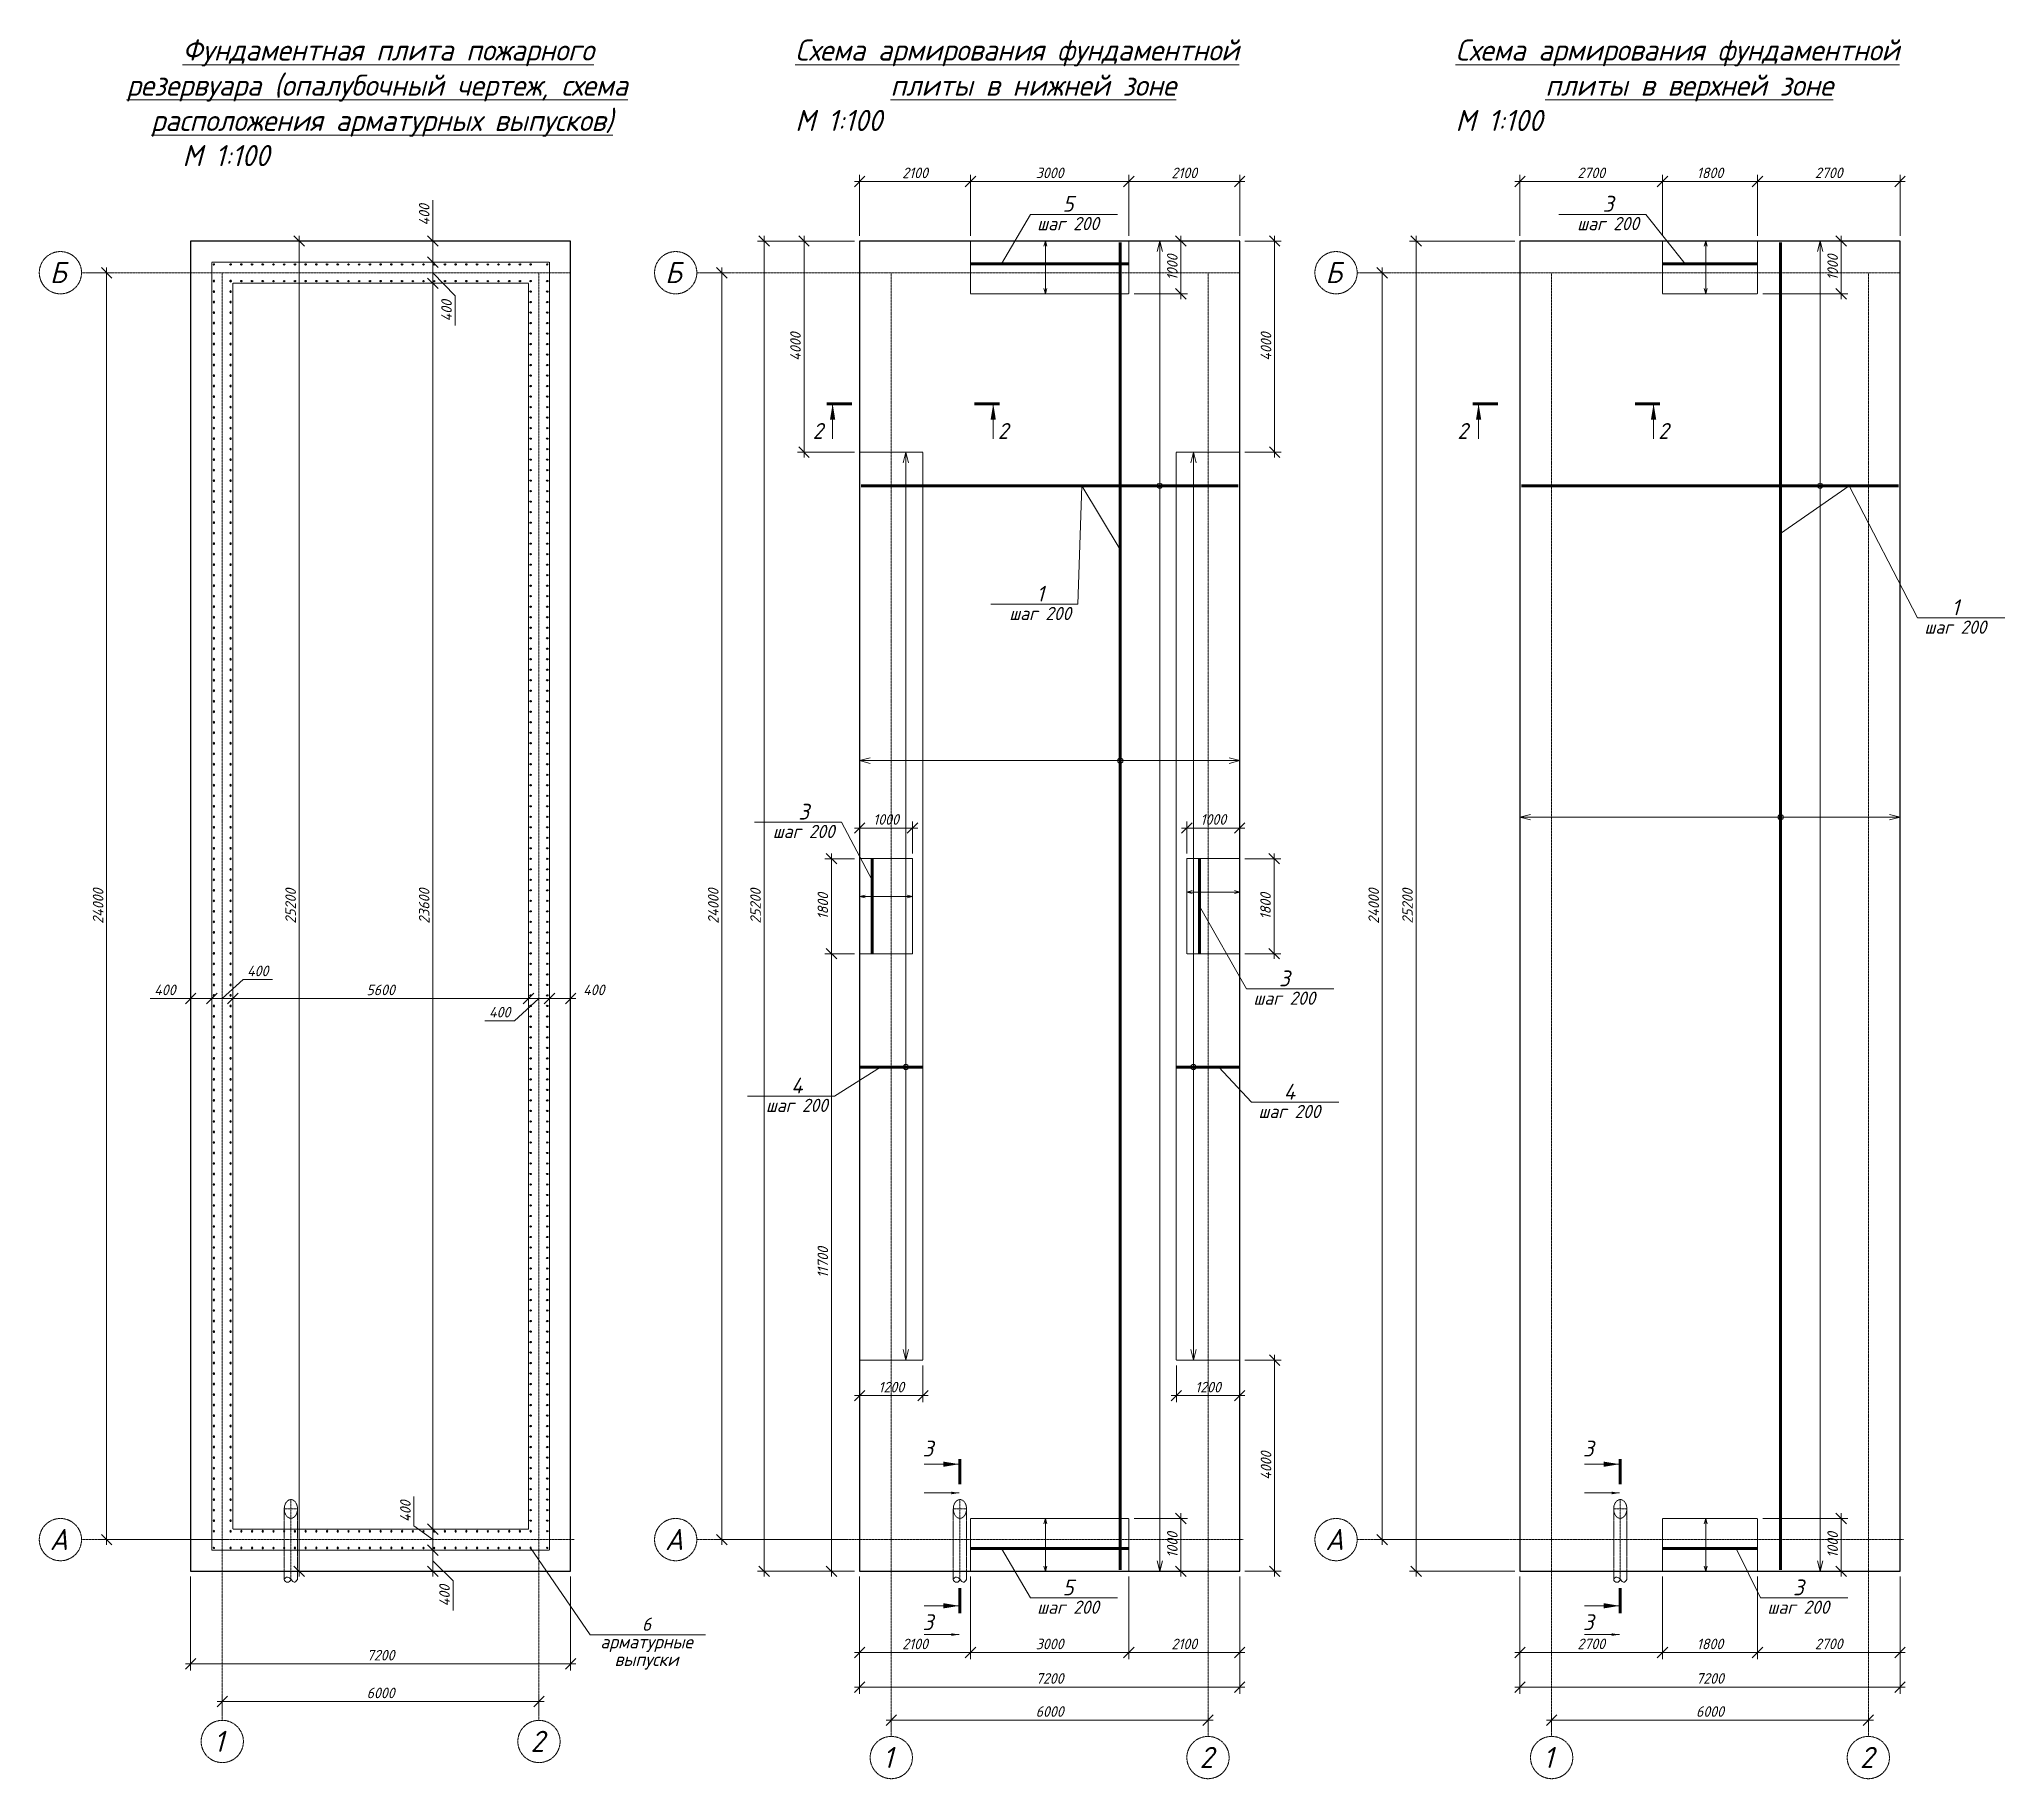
# Model space of a CAD drawing. Header units: millimetres. Extents: x 339888 to 1025294, y -263818 to -40540.
# Drawn here: x 450649 to 487884, y -140616 to -107666 of the extents above; entities that cross this region are included whole.
import ezdxf
from ezdxf import colors
from ezdxf.entities.mleader import LeaderData, LeaderLine
from ezdxf.math import Vec2, Vec3

# ---------------------------------------------------------------- set-up
doc = ezdxf.new("R2010")
doc.units = ezdxf.units.MM
doc.linetypes.add('CENTER2', pattern=[28.575, 19.05, -3.175, 3.175, -3.175])
doc.linetypes.add('штриховая', pattern=[19.05, 12.7, -6.35])
doc.layers.get('0').update_dxf_attribs({"lineweight": 15})
for name, color, linetype, lineweight in [('0 @ 100', 7, 'Continuous', 15), ('0 @ 50', 7, 'Continuous', 15), ('Оси', 126, 'CENTER2', 15), ('Размеры', 250, 'Continuous', 18)]:
    doc.layers.add(name, color=color, linetype=linetype, lineweight=lineweight)
doc.styles.add('ГОСТ 2', font='GOST_Common Italic.ttf', dxfattribs={"height": 2})
doc.styles.add('ГОСТ 2.5', font='GOST_Common Italic.ttf', dxfattribs={"height": 2.5})
doc.styles.add('ГОСТ 3', font='GOST_Common Italic.ttf', dxfattribs={"height": 3})
doc.styles.add('Размерный 2', font='isocpeui.ttf', dxfattribs={"height": 2})
doc.dimstyles.new('ISO-25', dxfattribs={"dimtxt": 2, "dimasz": 1.8, "dimexe": 1, "dimexo": 2, "dimtad": 1, "dimdec": 0, "dimlfac": 100, "dimtxsty": 'Размерный 2', "dimblk": 'OBLIQUE', "dimcen": 2, "dimdle": 1, "dimclrd": 251, "dimclre": 251, "dimadec": 0, "dimazin": 0, "dimtfac": 1, "dimtdec": 0, "dimtmove": 0, "dimatfit": 3, "dimfxl": 1, "dimlwd": 15, "dimlwe": 15, "dimarcsym": 0})
doc.dimstyles.new('ГОСТ_2К', dxfattribs={"dimtxt": 2, "dimasz": 2, "dimexe": 1.25, "dimexo": 1, "dimtad": 1, "dimdec": 0, "dimtxsty": 'ГОСТ 2', "dimblk": 'OBLIQUE', "dimcen": -2.5, "dimdle": 1, "dimclrd": 251, "dimclre": 251, "dimclrt": 256, "dimadec": 1, "dimazin": 0, "dimtfac": 1, "dimtdec": 0, "dimtmove": 0, "dimatfit": 3, "dimfxl": 1, "dimlwd": 15, "dimlwe": 15, "dimarcsym": 1})

msp = doc.modelspace()

# ---------------------------------------------------------------- texts
at = {"layer": '0 @ 100', "lineweight": 15, "style": 'ГОСТ 3'}
for s, p in [('2', (465300.24288, -115235.42722)), ('2', (468809.82398, -115235.42722)), ('2', (477515.54379, -115235.42722)), ('2', (481320.31868, -115235.42722)), ('3', (467383.4783, -134512.05319)), ('3', (479893.973, -134512.05319)), ('3', (467383.4783, -137801.12213)), ('3', (479893.973, -137801.12213))]:
    msp.add_text(s, height=300, dxfattribs=at).set_placement(p)
at = {"layer": '0 @ 100', "lineweight": 15, "char_height": 400, "attachment_point": 1, "style": 'ГОСТ 3'}
for s, width, gutter_width, heights, insert in [('\\pi1088.7;{\\LФундаментная плита пожарного \\P\\pi31.142;резервуара (опалубочный чертеж, схема \\P\\pi495.08;расположения арматурных выпусков)\\P\\pi4439.5;}М 1:100', 10487.1323013, 2204.52072, [2656.9697], (452271.79817, -107669.00021)), ('\\pi164.02;{\\LСхема армирования фундаментной \\P\\pi1969;плиты в нижней зоне \\P\\pi3764.6;}М 1:100', 9137.4332285, 1500, [1923.47589], (464805.30549, -107669.00021)), ('\\pi164.02;{\\LСхема армирования фундаментной \\P\\pi1865.5;плиты в верхней зоне \\P\\pi3764.6;}М 1:100', 9137.4332285, 1500, [1923.47589], (477315.8002, -107669.00021))]:
    msp.add_mtext_dynamic_manual_height_columns(s, width=width, gutter_width=gutter_width, heights=heights, dxfattribs=dict(at, insert=insert))
at = {"layer": 'Оси', "style": 'ГОСТ 2'}
for s, p in [('Б', (450848.3277, -112284.67446)), ('Б', (462504.56618, -112284.67446)), ('Б', (475015.06088, -112284.67446)), ('А', (450848.3277, -136284.67446)), ('А', (462504.56618, -136284.67446)), ('А', (475015.06088, -136284.67446)), ('1', (453956.26764, -140108.31996)), ('2', (459956.26764, -140108.31996)), ('1', (466631.26614, -140413.27159)), ('2', (472631.26614, -140413.27159)), ('1', (479141.76084, -140413.27159)), ('2', (485141.76084, -140413.27159))]:
    msp.add_text(s, height=400, dxfattribs=at).set_placement(p)

# ---------------------------------------------------------------- blocks, each defined once
blk = doc.blocks.new('_Oblique')
at = {"color": 0, "linetype": 'ByBlock', "lineweight": -2}
blk.add_line((-0.5, -0.5), (0.5, 0.5), dxfattribs=at)
blk = doc.blocks.new('*D714')
at = {"color": 251, "lineweight": 15, "transparency": 16777216}
for p, q in [((454016, -139155), (460216, -139155)), ((454116, -139411), (454116, -139030)), ((460116, -139411), (460116, -139030))]:
    blk.add_line(p, q, dxfattribs=at)
at = {"layer": 'Defpoints', "color": 0, "lineweight": 15, "transparency": 16777216}
for p in [(460116, -139155), (454116, -139511), (460116, -139511)]:
    blk.add_point(p, dxfattribs=at)
at = {"color": 251, "lineweight": 15, "transparency": 16777216, "xscale": 200, "yscale": 200, "zscale": 200, "rotation": 180}
blk.add_blockref('_Oblique', (454116, -139155), dxfattribs=at)
at = {"color": 251, "lineweight": 15, "transparency": 16777216, "xscale": 200, "yscale": 200, "zscale": 200}
blk.add_blockref('_Oblique', (460116, -139155), dxfattribs=at)
at = {"lineweight": 15, "transparency": 16777216, "insert": (457116, -138992), "char_height": 200, "attachment_point": 5, "style": 'ГОСТ 2'}
blk.add_mtext('6000', dxfattribs=at)
blk = doc.blocks.new('*D715')
at = {"color": 251, "lineweight": 15, "transparency": 16777216}
for p, q in [((451925, -136188), (451925, -111988)), ((451549, -112088), (452050, -112088)), ((454171, -136088), (451800, -136088))]:
    blk.add_line(p, q, dxfattribs=at)
at = {"layer": 'Defpoints', "color": 0, "lineweight": 15, "transparency": 16777216}
for p in [(451449, -112088), (451925, -112088), (454271, -136088)]:
    blk.add_point(p, dxfattribs=at)
at = {"color": 251, "lineweight": 15, "transparency": 16777216, "xscale": 200, "yscale": 200, "zscale": 200}
for p, rotation in [((451925, -112088), 90), ((451925, -136088), 270)]:
    blk.add_blockref('_Oblique', p, dxfattribs=dict(at, rotation=rotation))
at = {"lineweight": 15, "transparency": 16777216, "insert": (451763, -124088), "char_height": 200, "attachment_point": 5, "rotation": 90, "style": 'ГОСТ 2'}
blk.add_mtext('24000', dxfattribs=at)
blk = doc.blocks.new('*D716')
at = {"color": 251, "lineweight": 15, "transparency": 16777216}
for p, q in [((456637, -111488), (455448, -111488)), ((455573, -136788), (455573, -111388)), ((456237, -136688), (455448, -136688))]:
    blk.add_line(p, q, dxfattribs=at)
at = {"layer": 'Defpoints', "color": 0, "lineweight": 15, "transparency": 16777216}
for p in [(455573, -111488), (456737, -111488), (456337, -136688)]:
    blk.add_point(p, dxfattribs=at)
at = {"color": 251, "lineweight": 15, "transparency": 16777216, "xscale": 200, "yscale": 200, "zscale": 200}
for p, rotation in [((455573, -111488), 90), ((455573, -136688), 270)]:
    blk.add_blockref('_Oblique', p, dxfattribs=dict(at, rotation=rotation))
at = {"lineweight": 15, "transparency": 16777216, "insert": (455411, -124088), "char_height": 200, "attachment_point": 5, "rotation": 90, "style": 'ГОСТ 2'}
blk.add_mtext('25200', dxfattribs=at)
blk = doc.blocks.new('*D717')
at = {"color": 251, "lineweight": 15, "transparency": 16777216}
for p, q in [((453516, -136788), (453516, -138566)), ((460716, -136788), (460716, -138566)), ((453416, -138441), (460816, -138441))]:
    blk.add_line(p, q, dxfattribs=at)
at = {"layer": 'Defpoints', "color": 0, "lineweight": 15, "transparency": 16777216}
for p in [(453516, -136688), (460716, -136688), (460716, -138441)]:
    blk.add_point(p, dxfattribs=at)
at = {"color": 251, "lineweight": 15, "transparency": 16777216, "xscale": 200, "yscale": 200, "zscale": 200, "rotation": 180}
blk.add_blockref('_Oblique', (453516, -138441), dxfattribs=at)
at = {"color": 251, "lineweight": 15, "transparency": 16777216, "xscale": 200, "yscale": 200, "zscale": 200}
blk.add_blockref('_Oblique', (460716, -138441), dxfattribs=at)
at = {"lineweight": 15, "transparency": 16777216, "insert": (457116, -138277), "char_height": 200, "attachment_point": 5, "style": 'ГОСТ 2'}
blk.add_mtext('7200', dxfattribs=at)
blk = doc.blocks.new('*D719')
at = {"color": 251, "lineweight": 15, "transparency": 16777216}
for p, q in [((466691, -139507), (472891, -139507)), ((466791, -139716), (466791, -139382)), ((472791, -139716), (472791, -139382))]:
    blk.add_line(p, q, dxfattribs=at)
at = {"layer": 'Defpoints', "color": 0, "lineweight": 15, "transparency": 16777216}
for p in [(472791, -139507), (466791, -139816), (472791, -139816)]:
    blk.add_point(p, dxfattribs=at)
at = {"color": 251, "lineweight": 15, "transparency": 16777216, "xscale": 200, "yscale": 200, "zscale": 200, "rotation": 180}
blk.add_blockref('_Oblique', (466791, -139507), dxfattribs=at)
at = {"color": 251, "lineweight": 15, "transparency": 16777216, "xscale": 200, "yscale": 200, "zscale": 200}
blk.add_blockref('_Oblique', (472791, -139507), dxfattribs=at)
at = {"lineweight": 15, "transparency": 16777216, "insert": (469791, -139344), "char_height": 200, "attachment_point": 5, "style": 'ГОСТ 2'}
blk.add_mtext('6000', dxfattribs=at)
blk = doc.blocks.new('*D720')
at = {"color": 251, "lineweight": 15, "transparency": 16777216}
for p, q in [((463582, -136188), (463582, -111988)), ((463206, -112088), (463707, -112088)), ((465934, -136088), (463457, -136088))]:
    blk.add_line(p, q, dxfattribs=at)
at = {"layer": 'Defpoints', "color": 0, "lineweight": 15, "transparency": 16777216}
for p in [(463106, -112088), (463582, -112088), (466034, -136088)]:
    blk.add_point(p, dxfattribs=at)
at = {"color": 251, "lineweight": 15, "transparency": 16777216, "xscale": 200, "yscale": 200, "zscale": 200}
for p, rotation in [((463582, -112088), 90), ((463582, -136088), 270)]:
    blk.add_blockref('_Oblique', p, dxfattribs=dict(at, rotation=rotation))
at = {"lineweight": 15, "transparency": 16777216, "insert": (463419, -124088), "char_height": 200, "attachment_point": 5, "rotation": 90, "style": 'ГОСТ 2'}
blk.add_mtext('24000', dxfattribs=at)
blk = doc.blocks.new('*D721')
at = {"color": 251, "lineweight": 15, "transparency": 16777216}
for p, q in [((466091, -111488), (464256, -111488)), ((464381, -136788), (464381, -111388)), ((466091, -136688), (464256, -136688))]:
    blk.add_line(p, q, dxfattribs=at)
at = {"layer": 'Defpoints', "color": 0, "lineweight": 15, "transparency": 16777216}
for p in [(464381, -111488), (466191, -111488), (466191, -136688)]:
    blk.add_point(p, dxfattribs=at)
at = {"color": 251, "lineweight": 15, "transparency": 16777216, "xscale": 200, "yscale": 200, "zscale": 200}
for p, rotation in [((464381, -111488), 90), ((464381, -136688), 270)]:
    blk.add_blockref('_Oblique', p, dxfattribs=dict(at, rotation=rotation))
at = {"lineweight": 15, "transparency": 16777216, "insert": (464219, -124088), "char_height": 200, "attachment_point": 5, "rotation": 90, "style": 'ГОСТ 2'}
blk.add_mtext('25200', dxfattribs=at)
blk = doc.blocks.new('*D722')
at = {"color": 251, "lineweight": 15, "transparency": 16777216}
for p, q in [((466191, -136788), (466191, -139006)), ((473391, -136788), (473391, -139006)), ((466091, -138881), (473491, -138881))]:
    blk.add_line(p, q, dxfattribs=at)
at = {"layer": 'Defpoints', "color": 0, "lineweight": 15, "transparency": 16777216}
for p in [(466191, -136688), (473391, -136688), (473391, -138881)]:
    blk.add_point(p, dxfattribs=at)
at = {"color": 251, "lineweight": 15, "transparency": 16777216, "xscale": 200, "yscale": 200, "zscale": 200, "rotation": 180}
blk.add_blockref('_Oblique', (466191, -138881), dxfattribs=at)
at = {"color": 251, "lineweight": 15, "transparency": 16777216, "xscale": 200, "yscale": 200, "zscale": 200}
blk.add_blockref('_Oblique', (473391, -138881), dxfattribs=at)
at = {"lineweight": 15, "transparency": 16777216, "insert": (469791, -138717), "char_height": 200, "attachment_point": 5, "style": 'ГОСТ 2'}
blk.add_mtext('7200', dxfattribs=at)
blk = doc.blocks.new('_None')
blk = doc.blocks.new('*D758')
at = {"color": 251, "lineweight": 15, "transparency": 16777216}
for p, q in [((454216, -125836), (460016, -125836)), ((454316, -126167), (454316, -125711)), ((459916, -126167), (459916, -125711))]:
    blk.add_line(p, q, dxfattribs=at)
at = {"layer": 'Defpoints', "color": 0, "lineweight": 15, "transparency": 16777216}
for p in [(459916, -125836), (454316, -126267), (459916, -126267)]:
    blk.add_point(p, dxfattribs=at)
at = {"color": 251, "lineweight": 15, "transparency": 16777216, "xscale": 200, "yscale": 200, "zscale": 200, "rotation": 180}
blk.add_blockref('_Oblique', (454316, -125836), dxfattribs=at)
at = {"color": 251, "lineweight": 15, "transparency": 16777216, "xscale": 200, "yscale": 200, "zscale": 200}
blk.add_blockref('_Oblique', (459916, -125836), dxfattribs=at)
at = {"lineweight": 15, "transparency": 16777216, "insert": (457116, -125674), "char_height": 200, "attachment_point": 5, "style": 'ГОСТ 2'}
blk.add_mtext('5600', dxfattribs=at)
blk = doc.blocks.new('*D759')
at = {"color": 251, "lineweight": 15, "transparency": 16777216}
for p, q in [((460116, -125836), (459652, -126258)), ((459816, -125836), (460416, -125836)), ((459916, -126167), (459916, -125711)), ((460316, -126098), (460316, -125711)), ((459652, -126258), (459092, -126258))]:
    blk.add_line(p, q, dxfattribs=at)
at = {"layer": 'Defpoints', "color": 0, "lineweight": 15, "transparency": 16777216}
for p in [(460316, -125836), (460316, -126198), (459916, -126267)]:
    blk.add_point(p, dxfattribs=at)
at = {"color": 251, "lineweight": 15, "transparency": 16777216, "xscale": 200, "yscale": 200, "zscale": 200, "rotation": 180}
blk.add_blockref('_Oblique', (459916, -125836), dxfattribs=at)
at = {"color": 251, "lineweight": 15, "transparency": 16777216, "xscale": 200, "yscale": 200, "zscale": 200}
blk.add_blockref('_Oblique', (460316, -125836), dxfattribs=at)
at = {"lineweight": 15, "transparency": 16777216, "insert": (459372, -126095), "char_height": 200, "attachment_point": 5, "style": 'ГОСТ 2'}
blk.add_mtext('400', dxfattribs=at)
blk = doc.blocks.new('*D760')
at = {"color": 251, "lineweight": 15, "transparency": 16777216}
for p, q in [((460216, -125836), (460816, -125836)), ((460316, -126098), (460316, -125711)), ((460716, -126098), (460716, -125711))]:
    blk.add_line(p, q, dxfattribs=at)
at = {"layer": 'Defpoints', "color": 0, "lineweight": 15, "transparency": 16777216}
for p in [(460716, -125836), (460316, -126198), (460716, -126198)]:
    blk.add_point(p, dxfattribs=at)
at = {"color": 251, "lineweight": 15, "transparency": 16777216, "xscale": 200, "yscale": 200, "zscale": 200, "rotation": 180}
blk.add_blockref('_Oblique', (460316, -125836), dxfattribs=at)
at = {"color": 251, "lineweight": 15, "transparency": 16777216, "xscale": 200, "yscale": 200, "zscale": 200}
blk.add_blockref('_Oblique', (460716, -125836), dxfattribs=at)
at = {"lineweight": 15, "transparency": 16777216, "insert": (461155, -125674), "char_height": 200, "attachment_point": 5, "style": 'ГОСТ 2'}
blk.add_mtext('400', dxfattribs=at)
blk = doc.blocks.new('*D761')
at = {"color": 251, "lineweight": 15, "transparency": 16777216}
for p, q in [((454116, -125836), (454509, -125477)), ((454509, -125477), (455068, -125477)), ((454416, -125836), (453816, -125836)), ((453916, -126260), (453916, -125711)), ((454316, -126202), (454316, -125711))]:
    blk.add_line(p, q, dxfattribs=at)
at = {"layer": 'Defpoints', "color": 0, "lineweight": 15, "transparency": 16777216}
for p in [(453916, -125836), (453916, -126360), (454316, -126302)]:
    blk.add_point(p, dxfattribs=at)
at = {"color": 251, "lineweight": 15, "transparency": 16777216, "xscale": 200, "yscale": 200, "zscale": 200, "rotation": 180}
blk.add_blockref('_Oblique', (453916, -125836), dxfattribs=at)
at = {"color": 251, "lineweight": 15, "transparency": 16777216, "xscale": 200, "yscale": 200, "zscale": 200}
blk.add_blockref('_Oblique', (454316, -125836), dxfattribs=at)
at = {"lineweight": 15, "transparency": 16777216, "insert": (454788, -125315), "char_height": 200, "attachment_point": 5, "style": 'ГОСТ 2'}
blk.add_mtext('400', dxfattribs=at)
blk = doc.blocks.new('*D762')
at = {"color": 251, "lineweight": 15, "transparency": 16777216}
for p, q in [((452749, -125836), (453516, -125836)), ((454016, -125836), (453416, -125836)), ((453516, -126278), (453516, -125711)), ((453916, -126260), (453916, -125711))]:
    blk.add_line(p, q, dxfattribs=at)
at = {"layer": 'Defpoints', "color": 0, "lineweight": 15, "transparency": 16777216}
for p in [(453516, -125836), (453516, -126378), (453916, -126360)]:
    blk.add_point(p, dxfattribs=at)
at = {"color": 251, "lineweight": 15, "transparency": 16777216, "xscale": 200, "yscale": 200, "zscale": 200, "rotation": 180}
blk.add_blockref('_Oblique', (453516, -125836), dxfattribs=at)
at = {"color": 251, "lineweight": 15, "transparency": 16777216, "xscale": 200, "yscale": 200, "zscale": 200}
blk.add_blockref('_Oblique', (453916, -125836), dxfattribs=at)
at = {"lineweight": 15, "transparency": 16777216, "insert": (453029, -125674), "char_height": 200, "attachment_point": 5, "style": 'ГОСТ 2'}
blk.add_mtext('400', dxfattribs=at)
blk = doc.blocks.new('*D763')
at = {"color": 251, "lineweight": 15, "transparency": 16777216}
for p, q in [((458170, -112288), (457979, -112288)), ((458104, -135988), (458104, -112188)), ((458170, -135888), (457979, -135888))]:
    blk.add_line(p, q, dxfattribs=at)
at = {"layer": 'Defpoints', "color": 0, "lineweight": 15, "transparency": 16777216}
for p in [(458104, -112288), (458270, -112288), (458270, -135888)]:
    blk.add_point(p, dxfattribs=at)
at = {"color": 251, "lineweight": 15, "transparency": 16777216, "xscale": 200, "yscale": 200, "zscale": 200}
for p, rotation in [((458104, -112288), 90), ((458104, -135888), 270)]:
    blk.add_blockref('_Oblique', p, dxfattribs=dict(at, rotation=rotation))
at = {"lineweight": 15, "transparency": 16777216, "insert": (457942, -124088), "char_height": 200, "attachment_point": 5, "rotation": 90, "style": 'ГОСТ 2'}
blk.add_mtext('23600', dxfattribs=at)
blk = doc.blocks.new('*D764')
at = {"color": 251, "lineweight": 15, "transparency": 16777216}
for p, q in [((458848, -111888), (457979, -111888)), ((458104, -112388), (458104, -111788)), ((458170, -112288), (457979, -112288)), ((458104, -112088), (458527, -112528)), ((458527, -112528), (458527, -113088))]:
    blk.add_line(p, q, dxfattribs=at)
at = {"layer": 'Defpoints', "color": 0, "lineweight": 15, "transparency": 16777216}
for p in [(458104, -111888), (458948, -111888), (458270, -112288)]:
    blk.add_point(p, dxfattribs=at)
at = {"color": 251, "lineweight": 15, "transparency": 16777216, "xscale": 200, "yscale": 200, "zscale": 200}
for p, rotation in [((458104, -111888), 90), ((458104, -112288), 270)]:
    blk.add_blockref('_Oblique', p, dxfattribs=dict(at, rotation=rotation))
at = {"lineweight": 15, "transparency": 16777216, "insert": (458365, -112808), "char_height": 200, "attachment_point": 5, "rotation": 90, "style": 'ГОСТ 2'}
blk.add_mtext('400', dxfattribs=at)
blk = doc.blocks.new('*D765')
at = {"color": 251, "lineweight": 15, "transparency": 16777216}
for p, q in [((458104, -110713), (458104, -111488)), ((458895, -111488), (457979, -111488)), ((458104, -111988), (458104, -111388)), ((458848, -111888), (457979, -111888))]:
    blk.add_line(p, q, dxfattribs=at)
at = {"layer": 'Defpoints', "color": 0, "lineweight": 15, "transparency": 16777216}
for p in [(458104, -111488), (458995, -111488), (458948, -111888)]:
    blk.add_point(p, dxfattribs=at)
at = {"color": 251, "lineweight": 15, "transparency": 16777216, "xscale": 200, "yscale": 200, "zscale": 200}
for p, rotation in [((458104, -111488), 90), ((458104, -111888), 270)]:
    blk.add_blockref('_Oblique', p, dxfattribs=dict(at, rotation=rotation))
at = {"lineweight": 15, "transparency": 16777216, "insert": (457942, -110992), "char_height": 200, "attachment_point": 5, "rotation": 90, "style": 'ГОСТ 2'}
blk.add_mtext('400', dxfattribs=at)
blk = doc.blocks.new('*D766')
at = {"color": 251, "lineweight": 15, "transparency": 16777216}
for p, q in [((457747, -135829), (457747, -135270)), ((458104, -136088), (457747, -135829)), ((459816, -135888), (457979, -135888)), ((458104, -135788), (458104, -136388)), ((458952, -136288), (457979, -136288))]:
    blk.add_line(p, q, dxfattribs=at)
at = {"layer": 'Defpoints', "color": 0, "lineweight": 15, "transparency": 16777216}
for p in [(459916, -135888), (458104, -136288), (459052, -136288)]:
    blk.add_point(p, dxfattribs=at)
at = {"color": 251, "lineweight": 15, "transparency": 16777216, "xscale": 200, "yscale": 200, "zscale": 200}
for p, rotation in [((458104, -135888), 90), ((458104, -136288), 270)]:
    blk.add_blockref('_Oblique', p, dxfattribs=dict(at, rotation=rotation))
at = {"lineweight": 15, "transparency": 16777216, "insert": (457585, -135550), "char_height": 200, "attachment_point": 5, "rotation": 90, "style": 'ГОСТ 2'}
blk.add_mtext('400', dxfattribs=at)
blk = doc.blocks.new('*D767')
at = {"color": 251, "lineweight": 15, "transparency": 16777216}
for p, q in [((458104, -136188), (458104, -136788)), ((458952, -136288), (457979, -136288)), ((458104, -136488), (458489, -136869)), ((459000, -136688), (457979, -136688)), ((458489, -136869), (458489, -137428))]:
    blk.add_line(p, q, dxfattribs=at)
at = {"layer": 'Defpoints', "color": 0, "lineweight": 15, "transparency": 16777216}
for p in [(459052, -136288), (458104, -136688), (459100, -136688)]:
    blk.add_point(p, dxfattribs=at)
at = {"color": 251, "lineweight": 15, "transparency": 16777216, "xscale": 200, "yscale": 200, "zscale": 200}
for p, rotation in [((458104, -136288), 90), ((458104, -136688), 270)]:
    blk.add_blockref('_Oblique', p, dxfattribs=dict(at, rotation=rotation))
at = {"lineweight": 15, "transparency": 16777216, "insert": (458326, -137148), "char_height": 200, "attachment_point": 5, "rotation": 90, "style": 'ГОСТ 2'}
blk.add_mtext('400', dxfattribs=at)
blk = doc.blocks.new('*D768')
at = {"color": 251, "lineweight": 15, "transparency": 16777216}
for p, q in [((479201, -139507), (485401, -139507)), ((479301, -139716), (479301, -139382)), ((485301, -139716), (485301, -139382))]:
    blk.add_line(p, q, dxfattribs=at)
at = {"layer": 'Defpoints', "color": 0, "lineweight": 15, "transparency": 16777216}
for p in [(485301, -139507), (479301, -139816), (485301, -139816)]:
    blk.add_point(p, dxfattribs=at)
at = {"color": 251, "lineweight": 15, "transparency": 16777216, "xscale": 200, "yscale": 200, "zscale": 200, "rotation": 180}
blk.add_blockref('_Oblique', (479301, -139507), dxfattribs=at)
at = {"color": 251, "lineweight": 15, "transparency": 16777216, "xscale": 200, "yscale": 200, "zscale": 200}
blk.add_blockref('_Oblique', (485301, -139507), dxfattribs=at)
at = {"lineweight": 15, "transparency": 16777216, "insert": (482301, -139344), "char_height": 200, "attachment_point": 5, "style": 'ГОСТ 2'}
blk.add_mtext('6000', dxfattribs=at)
blk = doc.blocks.new('*D769')
at = {"color": 251, "lineweight": 15, "transparency": 16777216}
for p, q in [((476092, -136188), (476092, -111988)), ((475716, -112088), (476217, -112088)), ((478444, -136088), (475967, -136088))]:
    blk.add_line(p, q, dxfattribs=at)
at = {"layer": 'Defpoints', "color": 0, "lineweight": 15, "transparency": 16777216}
for p in [(475616, -112088), (476092, -112088), (478544, -136088)]:
    blk.add_point(p, dxfattribs=at)
at = {"color": 251, "lineweight": 15, "transparency": 16777216, "xscale": 200, "yscale": 200, "zscale": 200}
for p, rotation in [((476092, -112088), 90), ((476092, -136088), 270)]:
    blk.add_blockref('_Oblique', p, dxfattribs=dict(at, rotation=rotation))
at = {"lineweight": 15, "transparency": 16777216, "insert": (475930, -124088), "char_height": 200, "attachment_point": 5, "rotation": 90, "style": 'ГОСТ 2'}
blk.add_mtext('24000', dxfattribs=at)
blk = doc.blocks.new('*D770')
at = {"color": 251, "lineweight": 15, "transparency": 16777216}
for p, q in [((478601, -111488), (476608, -111488)), ((476733, -136788), (476733, -111388)), ((478601, -136688), (476608, -136688))]:
    blk.add_line(p, q, dxfattribs=at)
at = {"layer": 'Defpoints', "color": 0, "lineweight": 15, "transparency": 16777216}
for p in [(476733, -111488), (478701, -111488), (478701, -136688)]:
    blk.add_point(p, dxfattribs=at)
at = {"color": 251, "lineweight": 15, "transparency": 16777216, "xscale": 200, "yscale": 200, "zscale": 200}
for p, rotation in [((476733, -111488), 90), ((476733, -136688), 270)]:
    blk.add_blockref('_Oblique', p, dxfattribs=dict(at, rotation=rotation))
at = {"lineweight": 15, "transparency": 16777216, "insert": (476571, -124088), "char_height": 200, "attachment_point": 5, "rotation": 90, "style": 'ГОСТ 2'}
blk.add_mtext('25200', dxfattribs=at)
blk = doc.blocks.new('*D771')
at = {"color": 251, "lineweight": 15, "transparency": 16777216}
for p, q in [((478701, -136788), (478701, -139006)), ((485901, -136788), (485901, -139006)), ((478601, -138881), (486001, -138881))]:
    blk.add_line(p, q, dxfattribs=at)
at = {"layer": 'Defpoints', "color": 0, "lineweight": 15, "transparency": 16777216}
for p in [(478701, -136688), (485901, -136688), (485901, -138881)]:
    blk.add_point(p, dxfattribs=at)
at = {"color": 251, "lineweight": 15, "transparency": 16777216, "xscale": 200, "yscale": 200, "zscale": 200, "rotation": 180}
blk.add_blockref('_Oblique', (478701, -138881), dxfattribs=at)
at = {"color": 251, "lineweight": 15, "transparency": 16777216, "xscale": 200, "yscale": 200, "zscale": 200}
blk.add_blockref('_Oblique', (485901, -138881), dxfattribs=at)
at = {"lineweight": 15, "transparency": 16777216, "insert": (482301, -138717), "char_height": 200, "attachment_point": 5, "style": 'ГОСТ 2'}
blk.add_mtext('7200', dxfattribs=at)
blk = doc.blocks.new('*D772')
at = {"color": 251, "lineweight": 15, "transparency": 16777216}
for p, q in [((466191, -123088), (466191, -122482)), ((467191, -123088), (467191, -122482)), ((466091, -122607), (467291, -122607))]:
    blk.add_line(p, q, dxfattribs=at)
at = {"layer": 'Defpoints', "color": 0, "lineweight": 15, "transparency": 16777216}
for p in [(467191, -122607), (466191, -123188), (467191, -123188)]:
    blk.add_point(p, dxfattribs=at)
at = {"color": 251, "lineweight": 15, "transparency": 16777216, "xscale": 200, "yscale": 200, "zscale": 200, "rotation": 180}
blk.add_blockref('_Oblique', (466191, -122607), dxfattribs=at)
at = {"color": 251, "lineweight": 15, "transparency": 16777216, "xscale": 200, "yscale": 200, "zscale": 200}
blk.add_blockref('_Oblique', (467191, -122607), dxfattribs=at)
at = {"lineweight": 15, "transparency": 16777216, "insert": (466691, -122444), "char_height": 200, "attachment_point": 5, "style": 'ГОСТ 2'}
blk.add_mtext('1000', dxfattribs=at)
blk = doc.blocks.new('*D773')
at = {"color": 251, "lineweight": 15, "transparency": 16777216}
for p, q in [((466091, -123188), (465532, -123188)), ((465657, -125088), (465657, -123088)), ((466091, -124988), (465532, -124988))]:
    blk.add_line(p, q, dxfattribs=at)
at = {"layer": 'Defpoints', "color": 0, "lineweight": 15, "transparency": 16777216}
for p in [(465657, -123188), (466191, -123188), (466191, -124988)]:
    blk.add_point(p, dxfattribs=at)
at = {"color": 251, "lineweight": 15, "transparency": 16777216, "xscale": 200, "yscale": 200, "zscale": 200}
for p, rotation in [((465657, -123188), 90), ((465657, -124988), 270)]:
    blk.add_blockref('_Oblique', p, dxfattribs=dict(at, rotation=rotation))
at = {"lineweight": 15, "transparency": 16777216, "insert": (465495, -124088), "char_height": 200, "attachment_point": 5, "rotation": 90, "style": 'ГОСТ 2'}
blk.add_mtext('1800', dxfattribs=at)
blk = doc.blocks.new('*D774')
at = {"color": 251, "lineweight": 15, "transparency": 16777216}
for p, q in [((472391, -123088), (472391, -122482)), ((473391, -123088), (473391, -122482)), ((473491, -122607), (472291, -122607))]:
    blk.add_line(p, q, dxfattribs=at)
at = {"layer": 'Defpoints', "color": 0, "lineweight": 15, "transparency": 16777216}
for p in [(472391, -122607), (472391, -123188), (473391, -123188)]:
    blk.add_point(p, dxfattribs=at)
at = {"color": 251, "lineweight": 15, "transparency": 16777216, "xscale": 200, "yscale": 200, "zscale": 200, "rotation": 180}
blk.add_blockref('_Oblique', (472391, -122607), dxfattribs=at)
at = {"color": 251, "lineweight": 15, "transparency": 16777216, "xscale": 200, "yscale": 200, "zscale": 200}
blk.add_blockref('_Oblique', (473391, -122607), dxfattribs=at)
at = {"lineweight": 15, "transparency": 16777216, "insert": (472891, -122444), "char_height": 200, "attachment_point": 5, "style": 'ГОСТ 2'}
blk.add_mtext('1000', dxfattribs=at)
blk = doc.blocks.new('*D775')
at = {"color": 251, "lineweight": 15, "transparency": 16777216}
for p, q in [((473491, -123188), (474168, -123188)), ((474043, -125088), (474043, -123088)), ((473491, -124988), (474168, -124988))]:
    blk.add_line(p, q, dxfattribs=at)
at = {"layer": 'Defpoints', "color": 0, "lineweight": 15, "transparency": 16777216}
for p in [(473391, -123188), (474043, -123188), (473391, -124988)]:
    blk.add_point(p, dxfattribs=at)
at = {"color": 251, "lineweight": 15, "transparency": 16777216, "xscale": 200, "yscale": 200, "zscale": 200}
for p, rotation in [((474043, -123188), 90), ((474043, -124988), 270)]:
    blk.add_blockref('_Oblique', p, dxfattribs=dict(at, rotation=rotation))
at = {"lineweight": 15, "transparency": 16777216, "insert": (473881, -124088), "char_height": 200, "attachment_point": 5, "rotation": 90, "style": 'ГОСТ 2'}
blk.add_mtext('1800', dxfattribs=at)
blk = doc.blocks.new('*D776')
at = {"color": 251, "lineweight": 15, "transparency": 16777216}
for p, q in [((466191, -132788), (466191, -133485)), ((467391, -132788), (467391, -133485)), ((466091, -133360), (467491, -133360))]:
    blk.add_line(p, q, dxfattribs=at)
at = {"layer": 'Defpoints', "color": 0, "lineweight": 15, "transparency": 16777216}
for p in [(466191, -132688), (467391, -132688), (467391, -133360)]:
    blk.add_point(p, dxfattribs=at)
at = {"color": 251, "lineweight": 15, "transparency": 16777216, "xscale": 200, "yscale": 200, "zscale": 200, "rotation": 180}
blk.add_blockref('_Oblique', (466191, -133360), dxfattribs=at)
at = {"color": 251, "lineweight": 15, "transparency": 16777216, "xscale": 200, "yscale": 200, "zscale": 200}
blk.add_blockref('_Oblique', (467391, -133360), dxfattribs=at)
at = {"lineweight": 15, "transparency": 16777216, "insert": (466791, -133198), "char_height": 200, "attachment_point": 5, "style": 'ГОСТ 2'}
blk.add_mtext('1200', dxfattribs=at)
blk = doc.blocks.new('*D777')
at = {"color": 251, "lineweight": 15, "transparency": 16777216}
for p, q in [((466091, -111488), (465012, -111488)), ((465137, -111388), (465137, -115588)), ((466091, -115488), (465012, -115488))]:
    blk.add_line(p, q, dxfattribs=at)
at = {"layer": 'Defpoints', "color": 0, "lineweight": 15, "transparency": 16777216}
for p in [(466191, -111488), (465137, -115488), (466191, -115488)]:
    blk.add_point(p, dxfattribs=at)
at = {"color": 251, "lineweight": 15, "transparency": 16777216, "xscale": 200, "yscale": 200, "zscale": 200}
for p, rotation in [((465137, -111488), 90), ((465137, -115488), 270)]:
    blk.add_blockref('_Oblique', p, dxfattribs=dict(at, rotation=rotation))
at = {"lineweight": 15, "transparency": 16777216, "insert": (464975, -113488), "char_height": 200, "attachment_point": 5, "rotation": 90, "style": 'ГОСТ 2'}
blk.add_mtext('4000', dxfattribs=at)
blk = doc.blocks.new('*D778')
at = {"color": 251, "lineweight": 15, "transparency": 16777216}
for p, q in [((472191, -132788), (472191, -133485)), ((473391, -132788), (473391, -133485)), ((473491, -133360), (472091, -133360))]:
    blk.add_line(p, q, dxfattribs=at)
at = {"layer": 'Defpoints', "color": 0, "lineweight": 15, "transparency": 16777216}
for p in [(472191, -132688), (473391, -132688), (472191, -133360)]:
    blk.add_point(p, dxfattribs=at)
at = {"color": 251, "lineweight": 15, "transparency": 16777216, "xscale": 200, "yscale": 200, "zscale": 200, "rotation": 180}
blk.add_blockref('_Oblique', (472191, -133360), dxfattribs=at)
at = {"color": 251, "lineweight": 15, "transparency": 16777216, "xscale": 200, "yscale": 200, "zscale": 200}
blk.add_blockref('_Oblique', (473391, -133360), dxfattribs=at)
at = {"lineweight": 15, "transparency": 16777216, "insert": (472791, -133198), "char_height": 200, "attachment_point": 5, "style": 'ГОСТ 2'}
blk.add_mtext('1200', dxfattribs=at)
blk = doc.blocks.new('*D779')
at = {"color": 251, "lineweight": 15, "transparency": 16777216}
for p, q in [((473491, -132688), (474178, -132688)), ((474053, -136788), (474053, -132588)), ((473491, -136688), (474178, -136688))]:
    blk.add_line(p, q, dxfattribs=at)
at = {"layer": 'Defpoints', "color": 0, "lineweight": 15, "transparency": 16777216}
for p in [(473391, -132688), (474053, -132688), (473391, -136688)]:
    blk.add_point(p, dxfattribs=at)
at = {"color": 251, "lineweight": 15, "transparency": 16777216, "xscale": 200, "yscale": 200, "zscale": 200}
for p, rotation in [((474053, -132688), 90), ((474053, -136688), 270)]:
    blk.add_blockref('_Oblique', p, dxfattribs=dict(at, rotation=rotation))
at = {"lineweight": 15, "transparency": 16777216, "insert": (473890, -134688), "char_height": 200, "attachment_point": 5, "rotation": 90, "style": 'ГОСТ 2'}
blk.add_mtext('4000', dxfattribs=at)
blk = doc.blocks.new('*D780')
at = {"color": 251, "lineweight": 15, "transparency": 16777216}
for p, q in [((473491, -111488), (474178, -111488)), ((474053, -111388), (474053, -115588)), ((473491, -115488), (474178, -115488))]:
    blk.add_line(p, q, dxfattribs=at)
at = {"layer": 'Defpoints', "color": 0, "lineweight": 15, "transparency": 16777216}
for p in [(473391, -111488), (473391, -115488), (474053, -115488)]:
    blk.add_point(p, dxfattribs=at)
at = {"color": 251, "lineweight": 15, "transparency": 16777216, "xscale": 200, "yscale": 200, "zscale": 200}
for p, rotation in [((474053, -111488), 90), ((474053, -115488), 270)]:
    blk.add_blockref('_Oblique', p, dxfattribs=dict(at, rotation=rotation))
at = {"lineweight": 15, "transparency": 16777216, "insert": (473890, -113488), "char_height": 200, "attachment_point": 5, "rotation": 90, "style": 'ГОСТ 2'}
blk.add_mtext('4000', dxfattribs=at)
blk = doc.blocks.new('*D781')
at = {"color": 251, "lineweight": 15, "transparency": 16777216}
for p, q in [((466191, -136788), (466191, -138352)), ((468291, -136788), (468291, -138352)), ((466091, -138227), (468391, -138227))]:
    blk.add_line(p, q, dxfattribs=at)
at = {"layer": 'Defpoints', "color": 0, "lineweight": 15, "transparency": 16777216}
for p in [(466191, -136688), (468291, -136688), (468291, -138227)]:
    blk.add_point(p, dxfattribs=at)
at = {"color": 251, "lineweight": 15, "transparency": 16777216, "xscale": 200, "yscale": 200, "zscale": 200, "rotation": 180}
blk.add_blockref('_Oblique', (466191, -138227), dxfattribs=at)
at = {"color": 251, "lineweight": 15, "transparency": 16777216, "xscale": 200, "yscale": 200, "zscale": 200}
blk.add_blockref('_Oblique', (468291, -138227), dxfattribs=at)
at = {"lineweight": 15, "transparency": 16777216, "insert": (467241, -138064), "char_height": 200, "attachment_point": 5, "style": 'ГОСТ 2'}
blk.add_mtext('2100', dxfattribs=at)
blk = doc.blocks.new('*D782')
at = {"color": 251, "lineweight": 15, "transparency": 16777216}
for p, q in [((471291, -136788), (471291, -138352)), ((473391, -136788), (473391, -138352)), ((473491, -138227), (471191, -138227))]:
    blk.add_line(p, q, dxfattribs=at)
at = {"layer": 'Defpoints', "color": 0, "lineweight": 15, "transparency": 16777216}
for p in [(471291, -136688), (473391, -136688), (471291, -138227)]:
    blk.add_point(p, dxfattribs=at)
at = {"color": 251, "lineweight": 15, "transparency": 16777216, "xscale": 200, "yscale": 200, "zscale": 200, "rotation": 180}
blk.add_blockref('_Oblique', (471291, -138227), dxfattribs=at)
at = {"color": 251, "lineweight": 15, "transparency": 16777216, "xscale": 200, "yscale": 200, "zscale": 200}
blk.add_blockref('_Oblique', (473391, -138227), dxfattribs=at)
at = {"lineweight": 15, "transparency": 16777216, "insert": (472341, -138064), "char_height": 200, "attachment_point": 5, "style": 'ГОСТ 2'}
blk.add_mtext('2100', dxfattribs=at)
blk = doc.blocks.new('*D783')
at = {"color": 251, "lineweight": 15, "transparency": 16777216}
for p, q in [((468291, -136788), (468291, -138352)), ((471291, -136788), (471291, -138352)), ((471391, -138227), (468191, -138227))]:
    blk.add_line(p, q, dxfattribs=at)
at = {"layer": 'Defpoints', "color": 0, "lineweight": 15, "transparency": 16777216}
for p in [(468291, -136688), (471291, -136688), (468291, -138227)]:
    blk.add_point(p, dxfattribs=at)
at = {"color": 251, "lineweight": 15, "transparency": 16777216, "xscale": 200, "yscale": 200, "zscale": 200, "rotation": 180}
blk.add_blockref('_Oblique', (468291, -138227), dxfattribs=at)
at = {"color": 251, "lineweight": 15, "transparency": 16777216, "xscale": 200, "yscale": 200, "zscale": 200}
blk.add_blockref('_Oblique', (471291, -138227), dxfattribs=at)
at = {"lineweight": 15, "transparency": 16777216, "insert": (469791, -138064), "char_height": 200, "attachment_point": 5, "style": 'ГОСТ 2'}
blk.add_mtext('3000', dxfattribs=at)
blk = doc.blocks.new('*D784')
at = {"color": 251, "lineweight": 15, "transparency": 16777216}
for p, q in [((471391, -135688), (472402, -135688)), ((472277, -136788), (472277, -135588)), ((471391, -136688), (472402, -136688))]:
    blk.add_line(p, q, dxfattribs=at)
at = {"layer": 'Defpoints', "color": 0, "lineweight": 15, "transparency": 16777216}
for p in [(471291, -135688), (472277, -135688), (471291, -136688)]:
    blk.add_point(p, dxfattribs=at)
at = {"color": 251, "lineweight": 15, "transparency": 16777216, "xscale": 200, "yscale": 200, "zscale": 200}
for p, rotation in [((472277, -135688), 90), ((472277, -136688), 270)]:
    blk.add_blockref('_Oblique', p, dxfattribs=dict(at, rotation=rotation))
at = {"lineweight": 15, "transparency": 16777216, "insert": (472115, -136188), "char_height": 200, "attachment_point": 5, "rotation": 90, "style": 'ГОСТ 2'}
blk.add_mtext('1000', dxfattribs=at)
blk = doc.blocks.new('*D785')
at = {"color": 251, "lineweight": 15, "transparency": 16777216}
for p, q in [((466091, -110360), (468391, -110360)), ((466191, -111388), (466191, -110235)), ((468291, -111388), (468291, -110235))]:
    blk.add_line(p, q, dxfattribs=at)
at = {"layer": 'Defpoints', "color": 0, "lineweight": 15, "transparency": 16777216}
for p in [(468291, -110360), (466191, -111488), (468291, -111488)]:
    blk.add_point(p, dxfattribs=at)
at = {"color": 251, "lineweight": 15, "transparency": 16777216, "xscale": 200, "yscale": 200, "zscale": 200, "rotation": 180}
blk.add_blockref('_Oblique', (466191, -110360), dxfattribs=at)
at = {"color": 251, "lineweight": 15, "transparency": 16777216, "xscale": 200, "yscale": 200, "zscale": 200}
blk.add_blockref('_Oblique', (468291, -110360), dxfattribs=at)
at = {"lineweight": 15, "transparency": 16777216, "insert": (467241, -110197), "char_height": 200, "attachment_point": 5, "style": 'ГОСТ 2'}
blk.add_mtext('2100', dxfattribs=at)
blk = doc.blocks.new('*D786')
at = {"color": 251, "lineweight": 15, "transparency": 16777216}
for p, q in [((473491, -110360), (471191, -110360)), ((471291, -111388), (471291, -110235)), ((473391, -111388), (473391, -110235))]:
    blk.add_line(p, q, dxfattribs=at)
at = {"layer": 'Defpoints', "color": 0, "lineweight": 15, "transparency": 16777216}
for p in [(471291, -110360), (471291, -111488), (473391, -111488)]:
    blk.add_point(p, dxfattribs=at)
at = {"color": 251, "lineweight": 15, "transparency": 16777216, "xscale": 200, "yscale": 200, "zscale": 200, "rotation": 180}
blk.add_blockref('_Oblique', (471291, -110360), dxfattribs=at)
at = {"color": 251, "lineweight": 15, "transparency": 16777216, "xscale": 200, "yscale": 200, "zscale": 200}
blk.add_blockref('_Oblique', (473391, -110360), dxfattribs=at)
at = {"lineweight": 15, "transparency": 16777216, "insert": (472341, -110197), "char_height": 200, "attachment_point": 5, "style": 'ГОСТ 2'}
blk.add_mtext('2100', dxfattribs=at)
blk = doc.blocks.new('*D787')
at = {"color": 251, "lineweight": 15, "transparency": 16777216}
for p, q in [((471391, -110360), (468191, -110360)), ((468291, -111388), (468291, -110235)), ((471291, -111388), (471291, -110235))]:
    blk.add_line(p, q, dxfattribs=at)
at = {"layer": 'Defpoints', "color": 0, "lineweight": 15, "transparency": 16777216}
for p in [(468291, -110360), (468291, -111488), (471291, -111488)]:
    blk.add_point(p, dxfattribs=at)
at = {"color": 251, "lineweight": 15, "transparency": 16777216, "xscale": 200, "yscale": 200, "zscale": 200, "rotation": 180}
blk.add_blockref('_Oblique', (468291, -110360), dxfattribs=at)
at = {"color": 251, "lineweight": 15, "transparency": 16777216, "xscale": 200, "yscale": 200, "zscale": 200}
blk.add_blockref('_Oblique', (471291, -110360), dxfattribs=at)
at = {"lineweight": 15, "transparency": 16777216, "insert": (469791, -110197), "char_height": 200, "attachment_point": 5, "style": 'ГОСТ 2'}
blk.add_mtext('3000', dxfattribs=at)
blk = doc.blocks.new('*D788')
at = {"color": 251, "lineweight": 15, "transparency": 16777216}
for p, q in [((471391, -111488), (472402, -111488)), ((472277, -111388), (472277, -112588)), ((471391, -112488), (472402, -112488))]:
    blk.add_line(p, q, dxfattribs=at)
at = {"layer": 'Defpoints', "color": 0, "lineweight": 15, "transparency": 16777216}
for p in [(471291, -111488), (471291, -112488), (472277, -112488)]:
    blk.add_point(p, dxfattribs=at)
at = {"color": 251, "lineweight": 15, "transparency": 16777216, "xscale": 200, "yscale": 200, "zscale": 200}
for p, rotation in [((472277, -111488), 90), ((472277, -112488), 270)]:
    blk.add_blockref('_Oblique', p, dxfattribs=dict(at, rotation=rotation))
at = {"lineweight": 15, "transparency": 16777216, "insert": (472115, -111988), "char_height": 200, "attachment_point": 5, "rotation": 90, "style": 'ГОСТ 2'}
blk.add_mtext('1000', dxfattribs=at)
blk = doc.blocks.new('*D789')
at = {"color": 251, "lineweight": 15, "transparency": 16777216}
for p, q in [((481401, -136788), (481401, -138352)), ((483201, -136788), (483201, -138352)), ((483301, -138227), (481301, -138227))]:
    blk.add_line(p, q, dxfattribs=at)
at = {"layer": 'Defpoints', "color": 0, "lineweight": 15, "transparency": 16777216}
for p in [(481401, -136688), (483201, -136688), (481401, -138227)]:
    blk.add_point(p, dxfattribs=at)
at = {"color": 251, "lineweight": 15, "transparency": 16777216, "xscale": 200, "yscale": 200, "zscale": 200, "rotation": 180}
blk.add_blockref('_Oblique', (481401, -138227), dxfattribs=at)
at = {"color": 251, "lineweight": 15, "transparency": 16777216, "xscale": 200, "yscale": 200, "zscale": 200}
blk.add_blockref('_Oblique', (483201, -138227), dxfattribs=at)
at = {"lineweight": 15, "transparency": 16777216, "insert": (482301, -138064), "char_height": 200, "attachment_point": 5, "style": 'ГОСТ 2'}
blk.add_mtext('1800', dxfattribs=at)
blk = doc.blocks.new('*D790')
at = {"color": 251, "lineweight": 15, "transparency": 16777216}
for p, q in [((483301, -135688), (484913, -135688)), ((484788, -136788), (484788, -135588)), ((483301, -136688), (484913, -136688))]:
    blk.add_line(p, q, dxfattribs=at)
at = {"layer": 'Defpoints', "color": 0, "lineweight": 15, "transparency": 16777216}
for p in [(483201, -135688), (484788, -135688), (483201, -136688)]:
    blk.add_point(p, dxfattribs=at)
at = {"color": 251, "lineweight": 15, "transparency": 16777216, "xscale": 200, "yscale": 200, "zscale": 200}
for p, rotation in [((484788, -135688), 90), ((484788, -136688), 270)]:
    blk.add_blockref('_Oblique', p, dxfattribs=dict(at, rotation=rotation))
at = {"lineweight": 15, "transparency": 16777216, "insert": (484625, -136188), "char_height": 200, "attachment_point": 5, "rotation": 90, "style": 'ГОСТ 2'}
blk.add_mtext('1000', dxfattribs=at)
blk = doc.blocks.new('*D791')
at = {"color": 251, "lineweight": 15, "transparency": 16777216}
for p, q in [((483201, -136788), (483201, -138352)), ((485901, -136788), (485901, -138352)), ((483101, -138227), (486001, -138227))]:
    blk.add_line(p, q, dxfattribs=at)
at = {"layer": 'Defpoints', "color": 0, "lineweight": 15, "transparency": 16777216}
for p in [(483201, -136688), (485901, -136688), (485901, -138227)]:
    blk.add_point(p, dxfattribs=at)
at = {"color": 251, "lineweight": 15, "transparency": 16777216, "xscale": 200, "yscale": 200, "zscale": 200, "rotation": 180}
blk.add_blockref('_Oblique', (483201, -138227), dxfattribs=at)
at = {"color": 251, "lineweight": 15, "transparency": 16777216, "xscale": 200, "yscale": 200, "zscale": 200}
blk.add_blockref('_Oblique', (485901, -138227), dxfattribs=at)
at = {"lineweight": 15, "transparency": 16777216, "insert": (484551, -138063), "char_height": 200, "attachment_point": 5, "style": 'ГОСТ 2'}
blk.add_mtext('2700', dxfattribs=at)
blk = doc.blocks.new('*D792')
at = {"color": 251, "lineweight": 15, "transparency": 16777216}
for p, q in [((478701, -136788), (478701, -138352)), ((481401, -136788), (481401, -138352)), ((481501, -138227), (478601, -138227))]:
    blk.add_line(p, q, dxfattribs=at)
at = {"layer": 'Defpoints', "color": 0, "lineweight": 15, "transparency": 16777216}
for p in [(478701, -136688), (481401, -136688), (478701, -138227)]:
    blk.add_point(p, dxfattribs=at)
at = {"color": 251, "lineweight": 15, "transparency": 16777216, "xscale": 200, "yscale": 200, "zscale": 200, "rotation": 180}
blk.add_blockref('_Oblique', (478701, -138227), dxfattribs=at)
at = {"color": 251, "lineweight": 15, "transparency": 16777216, "xscale": 200, "yscale": 200, "zscale": 200}
blk.add_blockref('_Oblique', (481401, -138227), dxfattribs=at)
at = {"lineweight": 15, "transparency": 16777216, "insert": (480051, -138063), "char_height": 200, "attachment_point": 5, "style": 'ГОСТ 2'}
blk.add_mtext('2700', dxfattribs=at)
blk = doc.blocks.new('*D793')
at = {"color": 251, "lineweight": 15, "transparency": 16777216}
for p, q in [((483301, -110360), (481301, -110360)), ((481401, -111388), (481401, -110235)), ((483201, -111388), (483201, -110235))]:
    blk.add_line(p, q, dxfattribs=at)
at = {"layer": 'Defpoints', "color": 0, "lineweight": 15, "transparency": 16777216}
for p in [(481401, -110360), (481401, -111488), (483201, -111488)]:
    blk.add_point(p, dxfattribs=at)
at = {"color": 251, "lineweight": 15, "transparency": 16777216, "xscale": 200, "yscale": 200, "zscale": 200, "rotation": 180}
blk.add_blockref('_Oblique', (481401, -110360), dxfattribs=at)
at = {"color": 251, "lineweight": 15, "transparency": 16777216, "xscale": 200, "yscale": 200, "zscale": 200}
blk.add_blockref('_Oblique', (483201, -110360), dxfattribs=at)
at = {"lineweight": 15, "transparency": 16777216, "insert": (482301, -110197), "char_height": 200, "attachment_point": 5, "style": 'ГОСТ 2'}
blk.add_mtext('1800', dxfattribs=at)
blk = doc.blocks.new('*D794')
at = {"color": 251, "lineweight": 15, "transparency": 16777216}
for p, q in [((483301, -111488), (484913, -111488)), ((484788, -111388), (484788, -112588)), ((483301, -112488), (484913, -112488))]:
    blk.add_line(p, q, dxfattribs=at)
at = {"layer": 'Defpoints', "color": 0, "lineweight": 15, "transparency": 16777216}
for p in [(483201, -111488), (483201, -112488), (484788, -112488)]:
    blk.add_point(p, dxfattribs=at)
at = {"color": 251, "lineweight": 15, "transparency": 16777216, "xscale": 200, "yscale": 200, "zscale": 200}
for p, rotation in [((484788, -111488), 90), ((484788, -112488), 270)]:
    blk.add_blockref('_Oblique', p, dxfattribs=dict(at, rotation=rotation))
at = {"lineweight": 15, "transparency": 16777216, "insert": (484625, -111988), "char_height": 200, "attachment_point": 5, "rotation": 90, "style": 'ГОСТ 2'}
blk.add_mtext('1000', dxfattribs=at)
blk = doc.blocks.new('*D795')
at = {"color": 251, "lineweight": 15, "transparency": 16777216}
for p, q in [((483101, -110360), (486001, -110360)), ((483201, -111388), (483201, -110235)), ((485901, -111388), (485901, -110235))]:
    blk.add_line(p, q, dxfattribs=at)
at = {"layer": 'Defpoints', "color": 0, "lineweight": 15, "transparency": 16777216}
for p in [(485901, -110360), (483201, -111488), (485901, -111488)]:
    blk.add_point(p, dxfattribs=at)
at = {"color": 251, "lineweight": 15, "transparency": 16777216, "xscale": 200, "yscale": 200, "zscale": 200, "rotation": 180}
blk.add_blockref('_Oblique', (483201, -110360), dxfattribs=at)
at = {"color": 251, "lineweight": 15, "transparency": 16777216, "xscale": 200, "yscale": 200, "zscale": 200}
blk.add_blockref('_Oblique', (485901, -110360), dxfattribs=at)
at = {"lineweight": 15, "transparency": 16777216, "insert": (484551, -110196), "char_height": 200, "attachment_point": 5, "style": 'ГОСТ 2'}
blk.add_mtext('2700', dxfattribs=at)
blk = doc.blocks.new('*D796')
at = {"color": 251, "lineweight": 15, "transparency": 16777216}
for p, q in [((481501, -110360), (478601, -110360)), ((478701, -111388), (478701, -110235)), ((481401, -111388), (481401, -110235))]:
    blk.add_line(p, q, dxfattribs=at)
at = {"layer": 'Defpoints', "color": 0, "lineweight": 15, "transparency": 16777216}
for p in [(478701, -110360), (478701, -111488), (481401, -111488)]:
    blk.add_point(p, dxfattribs=at)
at = {"color": 251, "lineweight": 15, "transparency": 16777216, "xscale": 200, "yscale": 200, "zscale": 200, "rotation": 180}
blk.add_blockref('_Oblique', (478701, -110360), dxfattribs=at)
at = {"color": 251, "lineweight": 15, "transparency": 16777216, "xscale": 200, "yscale": 200, "zscale": 200}
blk.add_blockref('_Oblique', (481401, -110360), dxfattribs=at)
at = {"lineweight": 15, "transparency": 16777216, "insert": (480051, -110196), "char_height": 200, "attachment_point": 5, "style": 'ГОСТ 2'}
blk.add_mtext('2700', dxfattribs=at)
blk = doc.blocks.new('*U797')
at = {"lineweight": 25}
for centre in [(-158, 0), (158, 0)]:
    blk.add_circle(centre, 12, dxfattribs=at)
blk = doc.blocks.new('*U798')
at = {"color": 0, "linetype": 'ByBlock', "lineweight": -2, "transparency": 16777216}
for p in [(0, 23681), (0, 23482), (0, 23283), (0, 23084), (0, 22885), (0, 22686), (0, 22487), (0, 22288), (0, 22089), (0, 21890), (0, 21691), (0, 21492), (0, 21293), (0, 21094), (0, 20895), (0, 20696), (0, 20497), (0, 20298), (0, 20099), (0, 19900), (0, 19701), (0, 19502), (0, 19303), (0, 19104), (0, 18905), (0, 18706), (0, 18507), (0, 18308), (0, 18109), (0, 17910), (0, 17711), (0, 17512), (0, 17313), (0, 17114), (0, 16915), (0, 16716), (0, 16517), (0, 16318), (0, 16119), (0, 15920), (0, 15721), (0, 15522), (0, 15323), (0, 15124), (0, 14925), (0, 14726), (0, 14527), (0, 14328), (0, 14129), (0, 13930), (0, 13731), (0, 13532), (0, 13333), (0, 13134), (0, 12935), (0, 12736), (0, 12537), (0, 12338), (0, 12139), (0, 11940), (0, 11741), (0, 11542), (0, 11343), (0, 11144), (0, 10945), (0, 10746), (0, 10547), (0, 10348), (0, 10149), (0, 9950), (0, 9751), (0, 9552), (0, 9353), (0, 9154), (0, 8955), (0, 8756), (0, 8557), (0, 8358), (0, 8159), (0, 7960), (0, 7761), (0, 7562), (0, 7363), (0, 7164), (0, 6965), (0, 6766), (0, 6567), (0, 6368), (0, 6169), (0, 5970), (0, 5771), (0, 5572), (0, 5373), (0, 5174), (0, 4975), (0, 4776), (0, 4577), (0, 4378), (0, 4179), (0, 3980), (0, 3781), (0, 3582), (0, 3383), (0, 3184), (0, 2985), (0, 2786), (0, 2587), (0, 2388), (0, 2189), (0, 1990), (0, 1791), (0, 1592), (0, 1393), (0, 1194), (0, 995), (0, 796), (0, 597), (0, 398), (0, 199), (0, 0)]:
    blk.add_blockref('*U797', p, dxfattribs=at)
blk = doc.blocks.new('*U799')
at = {"lineweight": 25}
for centre in [(-158, 0), (158, 0)]:
    blk.add_circle(centre, 12, dxfattribs=at)
blk = doc.blocks.new('*U800')
at = {"color": 0, "linetype": 'ByBlock', "lineweight": -2, "transparency": 16777216}
for p in [(0, 23681), (0, 23482), (0, 23283), (0, 23084), (0, 22885), (0, 22686), (0, 22487), (0, 22288), (0, 22089), (0, 21890), (0, 21691), (0, 21492), (0, 21293), (0, 21094), (0, 20895), (0, 20696), (0, 20497), (0, 20298), (0, 20099), (0, 19900), (0, 19701), (0, 19502), (0, 19303), (0, 19104), (0, 18905), (0, 18706), (0, 18507), (0, 18308), (0, 18109), (0, 17910), (0, 17711), (0, 17512), (0, 17313), (0, 17114), (0, 16915), (0, 16716), (0, 16517), (0, 16318), (0, 16119), (0, 15920), (0, 15721), (0, 15522), (0, 15323), (0, 15124), (0, 14925), (0, 14726), (0, 14527), (0, 14328), (0, 14129), (0, 13930), (0, 13731), (0, 13532), (0, 13333), (0, 13134), (0, 12935), (0, 12736), (0, 12537), (0, 12338), (0, 12139), (0, 11940), (0, 11741), (0, 11542), (0, 11343), (0, 11144), (0, 10945), (0, 10746), (0, 10547), (0, 10348), (0, 10149), (0, 9950), (0, 9751), (0, 9552), (0, 9353), (0, 9154), (0, 8955), (0, 8756), (0, 8557), (0, 8358), (0, 8159), (0, 7960), (0, 7761), (0, 7562), (0, 7363), (0, 7164), (0, 6965), (0, 6766), (0, 6567), (0, 6368), (0, 6169), (0, 5970), (0, 5771), (0, 5572), (0, 5373), (0, 5174), (0, 4975), (0, 4776), (0, 4577), (0, 4378), (0, 4179), (0, 3980), (0, 3781), (0, 3582), (0, 3383), (0, 3184), (0, 2985), (0, 2786), (0, 2587), (0, 2388), (0, 2189), (0, 1990), (0, 1791), (0, 1592), (0, 1393), (0, 1194), (0, 995), (0, 796), (0, 597), (0, 398), (0, 199), (0, 0)]:
    blk.add_blockref('*U799', p, dxfattribs=at)
blk = doc.blocks.new('*U801')
at = {"lineweight": 25}
for centre in [(-158, 0), (158, 0)]:
    blk.add_circle(centre, 12, dxfattribs=at)
blk = doc.blocks.new('*U802')
at = {"color": 0, "linetype": 'ByBlock', "lineweight": -2, "transparency": 16777216}
for p in [(0, 5684), (0, 5481), (0, 5278), (0, 5075), (0, 4872), (0, 4669), (0, 4466), (0, 4263), (0, 4060), (0, 3857), (0, 3654), (0, 3451), (0, 3248), (0, 3045), (0, 2842), (0, 2639), (0, 2436), (0, 2233), (0, 2030), (0, 1827), (0, 1624), (0, 1421), (0, 1218), (0, 1015), (0, 812), (0, 609), (0, 406), (0, 203), (0, 0)]:
    blk.add_blockref('*U801', p, dxfattribs=at)
blk = doc.blocks.new('*U803')
at = {"lineweight": 25}
for centre in [(-158, 0), (158, 0)]:
    blk.add_circle(centre, 12, dxfattribs=at)
blk = doc.blocks.new('*U804')
at = {"color": 0, "linetype": 'ByBlock', "lineweight": -2, "transparency": 16777216}
for p in [(0, 5684), (0, 5481), (0, 5278), (0, 5075), (0, 4872), (0, 4669), (0, 4466), (0, 4263), (0, 4060), (0, 3857), (0, 3654), (0, 3451), (0, 3248), (0, 3045), (0, 2842), (0, 2639), (0, 2436), (0, 2233), (0, 2030), (0, 1827), (0, 1624), (0, 1421), (0, 1218), (0, 1015), (0, 812), (0, 609), (0, 406), (0, 203), (0, 0)]:
    blk.add_blockref('*U803', p, dxfattribs=at)
blk = doc.blocks.new('*D809')
at = {"color": 251, "lineweight": 15, "transparency": 16777216}
for p, q in [((466091, -124988), (465532, -124988)), ((465657, -124888), (465657, -136788)), ((466091, -136688), (465532, -136688))]:
    blk.add_line(p, q, dxfattribs=at)
at = {"layer": 'Defpoints', "color": 0, "lineweight": 15, "transparency": 16777216}
for p in [(466191, -124988), (465657, -136688), (466191, -136688)]:
    blk.add_point(p, dxfattribs=at)
at = {"color": 251, "lineweight": 15, "transparency": 16777216, "xscale": 200, "yscale": 200, "zscale": 200}
for p, rotation in [((465657, -124988), 90), ((465657, -136688), 270)]:
    blk.add_blockref('_Oblique', p, dxfattribs=dict(at, rotation=rotation))
at = {"lineweight": 15, "transparency": 16777216, "insert": (465493, -130838), "char_height": 200, "attachment_point": 5, "rotation": 90, "style": 'ГОСТ 2'}
blk.add_mtext('11700', dxfattribs=at)
blk = doc.blocks.new('*U1006')
at = {"layer": '0 @ 100', "ltscale": 0.5}
blk.add_leader([(468078, -134659), (467411, -134659)], dimstyle='ISO-25', override={"dimscale": 100, "dimtxt": 0.04, "dimasz": 3, "dimgap": 0.625, "dimtad": 0}, dxfattribs=at)
at = {"layer": '0 @ 50', "ltscale": 0.5}
blk.add_leader([(468078, -135204), (467411, -135204)], dimstyle='ISO-25', override={"dimscale": 50, "dimtxt": 0.04, "dimasz": 3, "dimgap": 0.625, "dimtad": 0}, dxfattribs=at)
blk = doc.blocks.new('*U1007')
at = {"layer": '0 @ 100', "ltscale": 0.5}
blk.add_leader([(468078, -137341), (467411, -137341)], dimstyle='ISO-25', override={"dimscale": 100, "dimtxt": 0.04, "dimasz": 3, "dimgap": 0.625, "dimtad": 0}, dxfattribs=at)
at = {"layer": '0 @ 50', "ltscale": 0.5}
blk.add_leader([(468078, -137886), (467411, -137886)], dimstyle='ISO-25', override={"dimscale": 50, "dimtxt": 0.04, "dimasz": 3, "dimgap": 0.625, "dimtad": 0}, dxfattribs=at)
blk = doc.blocks.new('*U1008')
at = {"layer": '0 @ 100', "ltscale": 0.5}
blk.add_leader([(480588, -134659), (479922, -134659)], dimstyle='ISO-25', override={"dimscale": 100, "dimtxt": 0.04, "dimasz": 3, "dimgap": 0.625, "dimtad": 0}, dxfattribs=at)
at = {"layer": '0 @ 50', "ltscale": 0.5}
blk.add_leader([(480588, -135204), (479922, -135204)], dimstyle='ISO-25', override={"dimscale": 50, "dimtxt": 0.04, "dimasz": 3, "dimgap": 0.625, "dimtad": 0}, dxfattribs=at)
blk = doc.blocks.new('*U1009')
at = {"layer": '0 @ 100', "ltscale": 0.5}
blk.add_leader([(480588, -137341), (479922, -137341)], dimstyle='ISO-25', override={"dimscale": 100, "dimtxt": 0.04, "dimasz": 3, "dimgap": 0.625, "dimtad": 0}, dxfattribs=at)
at = {"layer": '0 @ 50', "ltscale": 0.5}
blk.add_leader([(480588, -137886), (479922, -137886)], dimstyle='ISO-25', override={"dimscale": 50, "dimtxt": 0.04, "dimasz": 3, "dimgap": 0.625, "dimtad": 0}, dxfattribs=at)

# ---------------------------------------------------------------- dimensions: what is measured, and where the dimension line sits
at = {"layer": '0 @ 100', "lineweight": 15}
for base, p1, p2, picture, middle in [((468290.79013, -110359.77222), (466190.79013, -111487.602), (468290.79013, -111487.602), '*D785', (467240.79013, -110197.27222)), ((468290.79013, -110359.77222), (471290.79013, -111487.602), (468290.79013, -111487.602), '*D787', (469790.79013, -110197.27222)), ((471290.79013, -110359.77222), (473390.79013, -111487.602), (471290.79013, -111487.602), '*D786', (472340.79013, -110197.27222)), ((478701.28483, -110359.77222), (481401.28483, -111487.602), (478701.28483, -111487.602), '*D796', (480051.28483, -110195.98434)), ((481401.28483, -110359.77222), (483201.28483, -111487.602), (481401.28483, -111487.602), '*D793', (482301.28483, -110197.27222)), ((485901.28483, -110359.77222), (483201.28483, -111487.602), (485901.28483, -111487.602), '*D795', (484551.28483, -110195.98434)), ((467190.79013, -122606.97692), (466190.79013, -123187.602), (467190.79013, -123187.602), '*D772', (466690.79013, -122444.47692)), ((459915.79163, -125836.41251), (454315.79163, -126267.48312), (459915.79163, -126267.48312), '*D758', (457115.79163, -125673.91251)), ((467390.79013, -133360.36302), (466190.79013, -132687.602), (467390.79013, -132687.602), '*D776', (466790.79013, -133197.86302)), ((460715.79163, -138440.7966), (453515.79163, -136687.602), (460715.79163, -136687.602), '*D717', (457115.79163, -138277.00872)), ((473390.79013, -138881.01846), (466190.79013, -136687.602), (473390.79013, -136687.602), '*D722', (469790.79013, -138717.23058)), ((468290.79013, -138226.82542), (466190.79013, -136687.602), (468290.79013, -136687.602), '*D781', (467240.79013, -138064.32542)), ((468290.79013, -138226.82542), (471290.79013, -136687.602), (468290.79013, -136687.602), '*D783', (469790.79013, -138064.32542)), ((471290.79013, -138226.82542), (473390.79013, -136687.602), (471290.79013, -136687.602), '*D782', (472340.79013, -138064.32542)), ((485901.28483, -138881.01846), (478701.28483, -136687.602), (485901.28483, -136687.602), '*D771', (482301.28483, -138717.23058)), ((478701.28483, -138226.82542), (481401.28483, -136687.602), (478701.28483, -136687.602), '*D792', (480051.28483, -138063.03754)), ((481401.28483, -138226.82542), (483201.28483, -136687.602), (481401.28483, -136687.602), '*D789', (482301.28483, -138064.32542)), ((485901.28483, -138226.82542), (483201.28483, -136687.602), (485901.28483, -136687.602), '*D791', (484551.28483, -138063.03754)), ((460115.79163, -139154.95341), (454115.79163, -139511.2475), (460115.79163, -139511.2475), '*D714', (457115.79163, -138992.45341)), ((472790.79013, -139506.89105), (466790.79013, -139816.19913), (472790.79013, -139816.19913), '*D719', (469790.79013, -139344.39105)), ((485301.28483, -139506.89105), (479301.28483, -139816.19913), (485301.28483, -139816.19913), '*D768', (482301.28483, -139344.39105))]:
    dim = msp.add_linear_dim(base=base, p1=p1, p2=p2, dimstyle='ГОСТ_2К', override={"dimscale": 100, "dimtix": 0, "dimtofl": 1, "dimtmove": 0, "dimatfit": 3}, dxfattribs=at)
    dim.commit()
    dim.dimension.update_dxf_attribs({"geometry": picture, "text_midpoint": middle})
for base, p1, p2, picture, middle in [((458104.29449, -111487.602), (458948.33694, -111887.602), (458994.70244, -111487.602), '*D765', (458160.15527, -110992.36623)), ((458104.29449, -111887.602), (458270.49662, -112287.602), (458948.33694, -111887.602), '*D764', (458527.35842, -112590.73468)), ((458104.29449, -136287.602), (459915.79163, -135887.602), (459052.49276, -136287.602), '*D766', (457747.41361, -135766.977)), ((458104.29449, -136687.602), (459052.49276, -136287.602), (459099.58847, -136687.602), '*D767', (458488.54081, -136931.10352))]:
    dim = msp.add_linear_dim(base=base, p1=p1, p2=p2, angle=90, dimstyle='ГОСТ_2К', override={"dimscale": 100, "dimtix": 0, "dimtofl": 1, "dimtmove": 1, "dimatfit": 3}, dxfattribs=at)
    dim.commit()
    dim.dimension.update_dxf_attribs({"geometry": picture, "text_midpoint": middle, "dimtype": 160})
for base, p1, p2, angle, override, picture, middle in [((455573.24731, -111487.602), (456337.33513, -136687.602), (456737.33513, -111487.602), 90, {"dimscale": 100, "dimtix": 0, "dimtofl": 1, "dimtmove": 0, "dimatfit": 3}, '*D716', (455410.74731, -124087.602)), ((464381.36207, -111487.602), (466190.79013, -136687.602), (466190.79013, -111487.602), 90, {"dimscale": 100, "dimtix": 0, "dimtofl": 1, "dimtmove": 0, "dimatfit": 3}, '*D721', (464218.86207, -124087.602)), ((465137.31078, -115487.602), (466190.79013, -111487.602), (466190.79013, -115487.602), 90, {"dimscale": 100, "dimtix": 0, "dimtofl": 1, "dimtmove": 0, "dimatfit": 3}, '*D777', (464974.81078, -113487.602)), ((472277.19768, -112487.602), (471290.79013, -111487.602), (471290.79013, -112487.602), 270, {"dimscale": 100, "dimtix": 0, "dimtofl": 1, "dimtmove": 0, "dimatfit": 3}, '*D788', (472114.69768, -111987.602)), ((474052.64125, -115487.602), (473390.79013, -111487.602), (473390.79013, -115487.602), 90, {"dimscale": 100, "dimtix": 0, "dimtofl": 1, "dimtmove": 0, "dimatfit": 3}, '*D780', (473890.14125, -113487.602)), ((476733.18097, -111487.602), (478701.28483, -136687.602), (478701.28483, -111487.602), 90, {"dimscale": 100, "dimtix": 0, "dimtofl": 1, "dimtmove": 0, "dimatfit": 3}, '*D770', (476570.68097, -124087.602)), ((484787.69238, -112487.602), (483201.28483, -111487.602), (483201.28483, -112487.602), 270, {"dimscale": 100, "dimtix": 0, "dimtofl": 1, "dimtmove": 0, "dimatfit": 3}, '*D794', (484625.19238, -111987.602)), ((451925.46007, -112087.602), (454271.02836, -136087.602), (451449.48486, -112087.602), 90, {"dimscale": 100, "dimtix": 0, "dimtofl": 1, "dimtmove": 1, "dimatfit": 3}, '*D715', (451762.96007, -124087.602)), ((463581.69855, -112087.602), (466033.55012, -136087.602), (463105.72333, -112087.602), 90, {"dimscale": 100, "dimtix": 0, "dimtofl": 1, "dimtmove": 1, "dimatfit": 3}, '*D720', (463419.19855, -124087.602)), ((476092.19325, -112087.602), (478544.04482, -136087.602), (475616.21804, -112087.602), 90, {"dimscale": 100, "dimtix": 0, "dimtofl": 1, "dimtmove": 1, "dimatfit": 3}, '*D769', (475929.69325, -124087.602)), ((458104.29449, -112287.602), (458270.49662, -135887.602), (458270.49662, -112287.602), 90, {"dimscale": 100, "dimtix": 0, "dimtofl": 1, "dimtmove": 0, "dimatfit": 3}, '*D763', (457941.79449, -124087.602)), ((472390.79013, -122606.97692), (473390.79013, -123187.602), (472390.79013, -123187.602), 180, {"dimscale": 100, "dimtix": 0, "dimtofl": 1, "dimtmove": 0, "dimatfit": 3}, '*D774', (472890.79013, -122444.47692)), ((465657.05448, -123187.602), (466190.79013, -124987.602), (466190.79013, -123187.602), 90, {"dimscale": 100, "dimtix": 0, "dimtofl": 1, "dimtmove": 0, "dimatfit": 3}, '*D773', (465494.55448, -124087.602)), ((474043.43027, -123187.602), (473390.79013, -124987.602), (473390.79013, -123187.602), 90, {"dimscale": 100, "dimtix": 0, "dimtofl": 1, "dimtmove": 0, "dimatfit": 3}, '*D775', (473880.93027, -124087.602)), ((465657.05448, -136687.602), (466190.79013, -124987.602), (466190.79013, -136687.602), 90, {"dimscale": 100, "dimtix": 0, "dimtofl": 1, "dimtmove": 0, "dimatfit": 3}, '*D809', (465493.2666, -130837.602)), ((472190.79013, -133360.36302), (473390.79013, -132687.602), (472190.79013, -132687.602), 180, {"dimscale": 100, "dimtix": 0, "dimtofl": 1, "dimtmove": 0, "dimatfit": 3}, '*D778', (472790.79013, -133197.86302)), ((474052.64125, -132687.602), (473390.79013, -136687.602), (473390.79013, -132687.602), 90, {"dimscale": 100, "dimtix": 0, "dimtofl": 1, "dimtmove": 0, "dimatfit": 3}, '*D779', (473890.14125, -134687.602)), ((472277.19768, -135687.602), (471290.79013, -136687.602), (471290.79013, -135687.602), 90, {"dimscale": 100, "dimtix": 0, "dimtofl": 1, "dimtmove": 0, "dimatfit": 3}, '*D784', (472114.69768, -136187.602)), ((484787.69238, -135687.602), (483201.28483, -136687.602), (483201.28483, -135687.602), 90, {"dimscale": 100, "dimtix": 0, "dimtofl": 1, "dimtmove": 0, "dimatfit": 3}, '*D790', (484625.19238, -136187.602))]:
    dim = msp.add_linear_dim(base=base, p1=p1, p2=p2, angle=angle, dimstyle='ГОСТ_2К', override=override, dxfattribs=at)
    dim.commit()
    dim.dimension.update_dxf_attribs({"geometry": picture, "text_midpoint": middle})
for base, p1, p2, picture, middle in [((453915.79163, -125836.41251), (454315.79163, -126302.37755), (453915.79163, -126360.27947), '*D761', (454571.00662, -125477.4114)), ((453515.79163, -125836.41251), (453915.79163, -126360.27947), (453515.79163, -126377.9411), '*D762', (453028.50975, -125859.93547)), ((460315.79163, -125836.41251), (459915.79163, -126267.48312), (460315.79163, -126197.95659), '*D759', (459589.03528, -126257.80996)), ((460715.79163, -125836.41251), (460315.79163, -126197.95659), (460715.79163, -126197.95659), '*D760', (461155.16663, -125836.41251))]:
    dim = msp.add_linear_dim(base=base, p1=p1, p2=p2, dimstyle='ГОСТ_2К', override={"dimscale": 100, "dimtix": 0, "dimtofl": 1, "dimtmove": 1, "dimatfit": 3}, dxfattribs=at)
    dim.commit()
    dim.dimension.update_dxf_attribs({"geometry": picture, "text_midpoint": middle, "dimtype": 160})

# ---------------------------------------------------------------- linework, layer by layer
at = {"lineweight": 60}
for p, q in [((471128.70631, -111517.602), (471128.70631, -136657.602)), ((483639.20101, -111517.602), (483639.20101, -136657.602)), ((468290.79013, -111920.2281), (471290.79013, -111920.2281)), ((481401.28483, -111920.2281), (483201.28483, -111920.2281)), ((466220.79013, -116123.86392), (473360.79013, -116123.86392)), ((478731.28483, -116123.86392), (485871.28483, -116123.86392)), ((466429.4311, -123187.602), (466429.4311, -124987.602)), ((472629.4311, -123187.602), (472629.4311, -124987.602)), ((466190.79013, -127135.35599), (467390.79013, -127135.35599)), ((473390.79013, -127135.35599), (472190.79013, -127135.35599)), ((468290.79013, -136254.97591), (471290.79013, -136254.97591)), ((481401.28483, -136254.97591), (483201.28483, -136254.97591))]:
    msp.add_line(p, q, dxfattribs=at)
at = {"lineweight": 70, "ltscale": 0.2}
for p, q in [((465567.69519, -114570.21819), (466040.53521, -114570.21819)), ((468842.8461, -114570.21819), (468370.00609, -114570.21819)), ((477805.90169, -114570.21819), (478278.7417, -114570.21819)), ((481353.3408, -114570.21819), (480880.50079, -114570.21819)), ((468091.23647, -134565.10545), (468091.23647, -135037.94547)), ((480601.73117, -134565.10545), (480601.73117, -135037.94547)), ((468091.23647, -137479.52979), (468091.23647, -137006.68977)), ((480601.73117, -137479.52979), (480601.73117, -137006.68977))]:
    msp.add_line(p, q, dxfattribs=at)
at = {"lineweight": 30}
for points in [[(453515.79163, -136687.602), (460715.79163, -136687.602), (460715.79163, -111487.602), (453515.79163, -111487.602)], [(466190.79013, -136687.602), (473390.79013, -136687.602), (473390.79013, -111487.602), (466190.79013, -111487.602)], [(478701.28483, -136687.602), (485901.28483, -136687.602), (485901.28483, -111487.602), (478701.28483, -111487.602)]]:
    msp.add_lwpolyline(points, close=True, dxfattribs=at)
at = {"color": 252, "linetype": 'штриховая', "lineweight": 15, "ltscale": 0.2}
for points in [[(468290.79013, -111487.602), (471290.79013, -111487.602), (471290.79013, -112487.602), (468290.79013, -112487.602)], [(481401.28483, -111487.602), (483201.28483, -111487.602), (483201.28483, -112487.602), (481401.28483, -112487.602)], [(466190.79013, -132687.602), (467390.79013, -132687.602), (467390.79013, -115487.602), (466190.79013, -115487.602)], [(473390.79013, -132687.602), (472190.79013, -132687.602), (472190.79013, -115487.602), (473390.79013, -115487.602)], [(466190.79013, -124987.602), (467190.79013, -124987.602), (467190.79013, -123187.602), (466190.79013, -123187.602)], [(473390.79013, -124987.602), (472390.79013, -124987.602), (472390.79013, -123187.602), (473390.79013, -123187.602)], [(468290.79013, -136687.602), (471290.79013, -136687.602), (471290.79013, -135687.602), (468290.79013, -135687.602)], [(481401.28483, -136687.602), (483201.28483, -136687.602), (483201.28483, -135687.602), (481401.28483, -135687.602)]]:
    msp.add_lwpolyline(points, close=True, dxfattribs=at)
at = {"color": 251, "linetype": 'штриховая', "lineweight": 15, "ltscale": 0.2, "true_color": 0x636466}
for points in [[(453915.79163, -136287.602), (460315.79163, -136287.602), (460315.79163, -111887.602), (453915.79163, -111887.602)], [(454315.79163, -135887.602), (459915.79163, -135887.602), (459915.79163, -112287.602), (454315.79163, -112287.602)]]:
    msp.add_lwpolyline(points, close=True, dxfattribs=at)
at = {"lineweight": 15}
for centre in [(453958.14774, -111929.95811), (460273.43553, -111929.95811), (453958.14774, -136245.2459), (460273.43553, -136245.2459)]:
    msp.add_circle(centre, 12, dxfattribs=at)
at = {"lineweight": 9}
for points in [[(455540.79163, -136845.89036), (455478.29163, -136895.89036), (455353.29163, -136795.89036), (455290.79163, -136845.89036), (455353.29163, -136895.89036), (455422.37058, -136845.89036)], [(468215.79013, -136845.89036), (468153.29013, -136895.89036), (468028.29013, -136795.89036), (467965.79013, -136845.89036), (468028.29013, -136895.89036), (468097.36908, -136845.89036)], [(480726.28483, -136845.89036), (480663.78483, -136895.89036), (480538.78483, -136795.89036), (480476.28483, -136845.89036), (480538.78483, -136895.89036), (480607.86378, -136845.89036)]]:
    msp.add_spline(points, degree=3, dxfattribs=at)
at = {"layer": 'Оси'}
for p, q in [((451449.48486, -112087.602), (460719.32666, -112087.602)), ((454115.79163, -139511.2475), (454115.79163, -112087.602)), ((460115.79163, -139511.2475), (460115.79163, -112087.602)), ((463105.72333, -112087.602), (473394.32515, -112087.602)), ((466790.79013, -139816.19913), (466790.79013, -112087.602)), ((472790.79013, -139816.19913), (472790.79013, -112087.602)), ((475616.21804, -112087.602), (485904.81985, -112087.602)), ((479301.28483, -139816.19913), (479301.28483, -112087.602)), ((485301.28483, -139816.19913), (485301.28483, -112087.602)), ((451449.48486, -136087.602), (460782.96305, -136087.602)), ((463105.72333, -136087.602), (473457.96154, -136087.602)), ((475616.21804, -136087.602), (485968.45624, -136087.602))]:
    msp.add_line(p, q, dxfattribs=at)
at = {"layer": 'Оси', "lineweight": 9}
for p, q in [((455540.79163, -135506.09035), (455290.79163, -135506.09035)), ((455415.79163, -135329.31365), (455415.79163, -136845.89036)), ((468215.79013, -135506.09035), (467965.79013, -135506.09035)), ((468090.79013, -135329.31365), (468090.79013, -136845.89036)), ((480726.28483, -135506.09035), (480476.28483, -135506.09035)), ((480601.28483, -135329.31365), (480601.28483, -136845.89036))]:
    msp.add_line(p, q, dxfattribs=at)
at = {"layer": 'Оси'}
for centre in [(451049.48486, -112087.602), (462705.72333, -112087.602), (475216.21804, -112087.602), (451049.48486, -136087.602), (462705.72333, -136087.602), (475216.21804, -136087.602), (454115.79163, -139911.2475), (460115.79163, -139911.2475), (466790.79013, -140216.19913), (472790.79013, -140216.19913), (479301.28483, -140216.19913), (485301.28483, -140216.19913)]:
    msp.add_circle(centre, 400, dxfattribs=at)
at = {"layer": 'Размеры', "linetype": 'штриховая', "lineweight": 15, "ltscale": 0.1}
for p, q in [((455290.79163, -135506.09035), (455290.79163, -136845.89036)), ((455540.79163, -135506.09035), (455540.79163, -136845.89036)), ((467965.79013, -135506.09035), (467965.79013, -136845.89036)), ((468215.79013, -135506.09035), (468215.79013, -136845.89036)), ((480476.28483, -135506.09035), (480476.28483, -136845.89036)), ((480726.28483, -135506.09035), (480726.28483, -136845.89036))]:
    msp.add_line(p, q, dxfattribs=at)
for centre in [(455415.79163, -135506.09035), (468090.79013, -135506.09035), (480601.28483, -135506.09035)]:
    msp.add_ellipse(centre, major_axis=(0, 176.7767), ratio=0.7071067812, dxfattribs=at)

# ---------------------------------------------------------------- block references
at = {"lineweight": 15}
for name, p, rotation in [('*U802', (454274.14774, -112087.95811), 270), ('*U800', (460115.43553, -112245.95811), 180)]:
    msp.add_blockref(name, p, dxfattribs=dict(at, rotation=rotation))
at = {"lineweight": 15, "xscale": -1}
for name, p, rotation in [('*U798', (454116.14774, -112245.95811), 180), ('*U804', (454274.14774, -136087.2459), 270)]:
    msp.add_blockref(name, p, dxfattribs=dict(at, rotation=rotation))
at = {"color": 1, "lineweight": 60}
for name in ['*U1006', '*U1008', '*U1007', '*U1009']:
    msp.add_blockref(name, (0, 0), dxfattribs=at)

msp.set_redraw_order([(e.dxf.handle, doc.entitydb.next_handle()) for e in msp.query("TEXT MTEXT ATTDEF DIMENSION ARC_DIMENSION")])  # texts and dimensions are drawn at this point

# ---------------------------------------------------------------- leaders
at = {"lineweight": 15, "ltscale": 0.5}
for points, override in [([(469709.12241, -111487.602), (469709.12241, -111920.2281)], {"dimasz": 100, "dimtad": 0, "dimldrblk": 'Open30'}), ([(469709.12241, -111920.2281), (469709.12241, -111487.602)], {"dimasz": 100, "dimtad": 0, "dimldrblk": 'Small'}), ([(471876.674, -111487.602), (471876.674, -116123.86392)], {"dimasz": 200, "dimtad": 0, "dimclrd": 251, "dimldrblk": 'Open30'}), ([(471876.674, -116123.86392), (471876.674, -111487.602)], {"dimasz": 200, "dimgap": 0.625, "dimtad": 0, "dimclrd": 251, "dimldrblk": 'Small'}), ([(482219.61711, -111487.602), (482219.61711, -111920.2281)], {"dimasz": 100, "dimtad": 0, "dimldrblk": 'Open30'}), ([(482219.61711, -111920.2281), (482219.61711, -111487.602)], {"dimasz": 100, "dimtad": 0, "dimldrblk": 'Small'}), ([(484387.1687, -111487.602), (484387.1687, -116123.86392)], {"dimasz": 200, "dimtad": 0, "dimclrd": 251, "dimldrblk": 'Open30'}), ([(484387.1687, -116123.86392), (484387.1687, -111487.602)], {"dimasz": 200, "dimgap": 0.625, "dimtad": 0, "dimclrd": 251, "dimldrblk": 'Small'}), ([(469709.12241, -112487.602), (469709.12241, -111920.2281)], {"dimasz": 100, "dimtad": 0, "dimclrd": 251, "dimldrblk": 'Open30'}), ([(482219.61711, -112487.602), (482219.61711, -111920.2281)], {"dimasz": 100, "dimtad": 0, "dimclrd": 251, "dimldrblk": 'Open30'}), ([(467066.98155, -115487.602), (467066.98155, -127135.35599)], {"dimasz": 200, "dimtad": 0, "dimldrblk": 'Open30'}), ([(472514.59871, -115487.602), (472514.59871, -127135.35599)], {"dimasz": 200, "dimtad": 0, "dimldrblk": 'Open30'}), ([(471876.674, -136687.602), (471876.674, -116123.86392)], {"dimasz": 200, "dimtad": 0, "dimldrblk": 'Open30'}), ([(484387.1687, -136687.602), (484387.1687, -116123.86392)], {"dimasz": 200, "dimtad": 0, "dimldrblk": 'Open30'}), ([(466190.79013, -121331.24685), (471128.70631, -121331.24685)], {"dimasz": 200, "dimtad": 0, "dimclrd": 251, "dimldrblk": 'Open30'}), ([(471128.70631, -121331.24685), (473390.79013, -121331.24685)], {"dimasz": 200, "dimtad": 0, "dimldrblk": 'Small'}), ([(473390.79013, -121331.24685), (471128.70631, -121331.24685)], {"dimasz": 200, "dimtad": 0, "dimldrblk": 'Open30'}), ([(478701.28483, -122401.62911), (483639.20101, -122401.62911)], {"dimasz": 200, "dimtad": 0, "dimclrd": 251, "dimldrblk": 'Open30'}), ([(483639.20101, -122401.62911), (485901.28483, -122401.62911)], {"dimasz": 200, "dimtad": 0, "dimldrblk": 'Small'}), ([(485901.28483, -122401.62911), (483639.20101, -122401.62911)], {"dimasz": 200, "dimtad": 0, "dimldrblk": 'Open30'}), ([(466192.5204, -123902.28751), (466429.4311, -123902.28751)], {"dimasz": 100, "dimtad": 0, "dimldrblk": 'Open30'}), ([(466429.4311, -123902.28751), (466192.5204, -123902.28751)], {"dimasz": 100, "dimtad": 0, "dimldrblk": 'Small'}), ([(467190.79013, -123902.28751), (466429.4311, -123902.28751)], {"dimasz": 100, "dimtad": 0, "dimclrd": 251, "dimldrblk": 'Open30'}), ([(472392.5204, -123819.75626), (472629.4311, -123819.75626)], {"dimasz": 100, "dimtad": 0, "dimldrblk": 'Open30'}), ([(472629.4311, -123819.75626), (472392.5204, -123819.75626)], {"dimasz": 100, "dimtad": 0, "dimldrblk": 'Small'}), ([(473390.79013, -123819.75626), (472629.4311, -123819.75626)], {"dimasz": 100, "dimtad": 0, "dimclrd": 251, "dimldrblk": 'Open30'}), ([(467066.98155, -132687.602), (467066.98155, -127135.35599)], {"dimasz": 200, "dimtad": 0, "dimclrd": 251, "dimldrblk": 'Open30'}), ([(467066.98155, -127135.35599), (467066.98155, -132687.602)], {"dimasz": 200, "dimgap": 0.625, "dimtad": 0, "dimclrd": 251, "dimldrblk": 'Small'}), ([(472514.59871, -132687.602), (472514.59871, -127135.35599)], {"dimasz": 200, "dimtad": 0, "dimclrd": 251, "dimldrblk": 'Open30'}), ([(472514.59871, -127135.35599), (472514.59871, -132687.602)], {"dimasz": 200, "dimgap": 0.625, "dimtad": 0, "dimclrd": 251, "dimldrblk": 'Small'}), ([(469709.12241, -135687.602), (469709.12241, -136254.97591)], {"dimasz": 100, "dimtad": 0, "dimclrd": 251, "dimldrblk": 'Open30'}), ([(482219.61711, -135687.602), (482219.61711, -136254.97591)], {"dimasz": 100, "dimtad": 0, "dimclrd": 251, "dimldrblk": 'Open30'}), ([(469709.12241, -136687.602), (469709.12241, -136254.97591)], {"dimasz": 100, "dimtad": 0, "dimldrblk": 'Open30'}), ([(469709.12241, -136254.97591), (469709.12241, -136687.602)], {"dimasz": 100, "dimtad": 0, "dimldrblk": 'Small'}), ([(482219.61711, -136687.602), (482219.61711, -136254.97591)], {"dimasz": 100, "dimtad": 0, "dimldrblk": 'Open30'}), ([(482219.61711, -136254.97591), (482219.61711, -136687.602)], {"dimasz": 100, "dimtad": 0, "dimldrblk": 'Small'})]:
    msp.add_leader(points, dimstyle='ISO-25', override=override, dxfattribs=at)
at = {"layer": '0 @ 100', "ltscale": 0.5}
for points in [[(465679.18587, -114570.21819), (465679.18587, -115236.83529)], [(468722.01735, -114570.21819), (468722.01735, -115236.83529)], [(477917.39237, -114570.21819), (477917.39237, -115236.83529)], [(481232.51205, -114570.21819), (481232.51205, -115236.83529)]]:
    msp.add_leader(points, dimstyle='ISO-25', override={"dimscale": 100, "dimtxt": 0.04, "dimasz": 3, "dimgap": 0.625, "dimtad": 0}, dxfattribs=at)
at = {"layer": '0 @ 100', "lineweight": 15}
ml = msp.add_multileader_mtext('Standard', dxfattribs=at)
ml.set_content('5\\P{\\H0.83333x;шаг 200}', color=256, style='ГОСТ 2.5')
ml.set_leader_properties(color=251, linetype='ByLayer', lineweight=15)
ml.set_arrow_properties(name='NONE')
ml.build(insert=Vec2(0, 0))
ml.multileader.update_dxf_attribs({"text_left_attachment_type": 6, "text_right_attachment_type": 6, "dogleg_length": 0, "arrow_head_size": 0, "scale": 100})
ctx = ml.context
ctx.base_point, ctx.scale, ctx.char_height, ctx.arrow_head_size, ctx.landing_gap_size, ctx.plane_origin = Vec3(469424.95557, -110982.08886), 100, 300, 0, 100, Vec3(468878.44099, -111920.2281)
ctx.left_attachment, ctx.right_attachment, ctx.text_align_type = 6, 6, 1
notes = []
notes.append((ctx, [(1, (1, 1, 0), (469424.95557, -110982.08886), (1, 0), 0, [(0, [(468878.44099, -111920.2281)], 0, [])])]))
ctx.mtext.insert, ctx.mtext.alignment, ctx.mtext.line_spacing_factor, ctx.mtext.flow_direction = Vec3(470139.91523, -110632.08906), 2, 0.8, 5
ml = msp.add_multileader_mtext('Standard', dxfattribs=at)
ml.set_content('3\\P{\\H0.83333x;шаг 200}', color=256, style='ГОСТ 2.5')
ml.set_leader_properties(color=251, linetype='ByLayer', lineweight=15)
ml.set_arrow_properties(name='NONE')
ml.build(insert=Vec2(0, 0))
ml.multileader.update_dxf_attribs({"text_left_attachment_type": 6, "text_right_attachment_type": 6, "dogleg_length": 0, "arrow_head_size": 0, "scale": 100})
ctx = ml.context
ctx.base_point, ctx.scale, ctx.char_height, ctx.arrow_head_size, ctx.landing_gap_size, ctx.plane_origin = Vec3(479656.1958, -110982.08886), 100, 300, 0, 100, Vec3(481388.93569, -111920.2281)
ctx.left_attachment, ctx.right_attachment, ctx.text_align_type = 6, 6, 1
notes.append((ctx, [(0, (1, 1, 0), (481086.11513, -110982.08886), (-1, 0), 0, [(0, [(481833.96487, -111920.2281)], 0, [])])]))
ctx.mtext.insert, ctx.mtext.alignment, ctx.mtext.line_spacing_factor, ctx.mtext.flow_direction = Vec3(480371.15546, -110632.08906), 2, 0.8, 5
ml = msp.add_multileader_mtext('Standard', dxfattribs=at)
ml.set_content('1\\P{\\H0.83333x;шаг 200}', color=256, style='ГОСТ 2.5')
ml.set_leader_properties(color=251, linetype='ByLayer', lineweight=15)
ml.set_arrow_properties(name='NONE')
ml.build(insert=Vec2(0, 0))
ml.multileader.update_dxf_attribs({"text_left_attachment_type": 6, "text_right_attachment_type": 6, "dogleg_length": 0, "arrow_head_size": 0, "scale": 100})
ctx = ml.context
ctx.base_point, ctx.scale, ctx.char_height, ctx.arrow_head_size, ctx.landing_gap_size, ctx.plane_origin = Vec3(468897.02829, -118368.53177), 100, 300, 0, 100, Vec3(473950.2498, -117575.05008)
ctx.left_attachment, ctx.right_attachment, ctx.text_align_type = 6, 6, 1
notes.append((ctx, [(1, (1, 1, 0), (470326.94761, -118368.53177), (-1, 0), 0, [(1, [(471128.70631, -117328.11237), (470401.95577, -116123.86392)], 0, [])])]))
ctx.mtext.insert, ctx.mtext.alignment, ctx.mtext.line_spacing_factor, ctx.mtext.flow_direction = Vec3(469611.98795, -118018.53197), 2, 0.8, 5
ml = msp.add_multileader_mtext('Standard', dxfattribs=at)
ml.set_content('1\\P{\\H0.83333x;шаг 200}', color=256, style='ГОСТ 2.5')
ml.set_leader_properties(color=251, linetype='ByLayer', lineweight=15)
ml.set_arrow_properties(name='NONE')
ml.build(insert=Vec2(0, 0))
ml.multileader.update_dxf_attribs({"text_left_attachment_type": 6, "text_right_attachment_type": 6, "dogleg_length": 0, "arrow_head_size": 0, "scale": 100})
ctx = ml.context
ctx.base_point, ctx.scale, ctx.char_height, ctx.arrow_head_size, ctx.landing_gap_size, ctx.plane_origin = Vec3(486235.02006, -118627.14274), 100, 300, 0, 100, Vec3(486460.74451, -117575.05008)
ctx.left_attachment, ctx.right_attachment, ctx.text_align_type = 6, 6, 1
notes.append((ctx, [(0, (1, 1, 0), (486235.02006, -118627.14274), (1, 0), 0, [(1, [(483639.20101, -117029.78021), (484940.88897, -116123.86392)], 0, [])])]))
ctx.mtext.insert, ctx.mtext.alignment, ctx.mtext.line_spacing_factor, ctx.mtext.flow_direction = Vec3(486949.97973, -118277.14294), 2, 0.8, 5
ml = msp.add_multileader_mtext('Standard', dxfattribs=at)
ml.set_content('3\\P{\\H0.83333x;шаг 200}', color=256, style='ГОСТ 2.5')
ml.set_leader_properties(color=251, linetype='ByLayer', lineweight=15)
ml.set_arrow_properties(name='NONE')
ml.build(insert=Vec2(0, 0))
ml.multileader.update_dxf_attribs({"text_left_attachment_type": 6, "text_right_attachment_type": 6, "dogleg_length": 0, "arrow_head_size": 0, "scale": 100})
ctx = ml.context
ctx.base_point, ctx.scale, ctx.char_height, ctx.arrow_head_size, ctx.landing_gap_size, ctx.plane_origin = Vec3(464415.95891, -122497.58253), 100, 300, 0, 100, Vec3(466952.14916, -124087.602)
ctx.left_attachment, ctx.right_attachment, ctx.text_align_type = 6, 6, 1
notes.append((ctx, [(0, (1, 1, 0), (465845.87823, -122497.58253), (-1, 0), 0, [(0, [(466429.4311, -123598.0092)], 0, [])])]))
ctx.mtext.insert, ctx.mtext.alignment, ctx.mtext.line_spacing_factor, ctx.mtext.flow_direction = Vec3(465130.91857, -122147.58273), 2, 0.8, 5
ml = msp.add_multileader_mtext('Standard', dxfattribs=at)
ml.set_content('3\\P{\\H0.83333x;шаг 200}', color=256, style='ГОСТ 2.5')
ml.set_leader_properties(color=251, linetype='ByLayer', lineweight=15)
ml.set_arrow_properties(name='NONE')
ml.build(insert=Vec2(0, 0))
ml.multileader.update_dxf_attribs({"text_left_attachment_type": 6, "text_right_attachment_type": 6, "dogleg_length": 0, "arrow_head_size": 0, "scale": 100})
ctx = ml.context
ctx.base_point, ctx.scale, ctx.char_height, ctx.arrow_head_size, ctx.landing_gap_size, ctx.plane_origin = Vec3(473522.37517, -125656.24773), 100, 300, 0, 100, Vec3(472629.4311, -124087.602)
ctx.left_attachment, ctx.right_attachment, ctx.text_align_type = 6, 6, 1
notes.append((ctx, [(1, (1, 1, 0), (473522.37517, -125656.24773), (1, 0), 0, [(0, [(472629.4311, -124087.602)], 0, [])])]))
ctx.mtext.insert, ctx.mtext.alignment, ctx.mtext.line_spacing_factor, ctx.mtext.flow_direction = Vec3(474237.33483, -125306.24793), 2, 0.8, 5
ml = msp.add_multileader_mtext('Standard', dxfattribs=at)
ml.set_content('4\\P{\\H0.83333x;шаг 200}', color=256, style='ГОСТ 2.5')
ml.set_leader_properties(color=251, linetype='ByLayer', lineweight=15)
ml.set_arrow_properties(name='NONE')
ml.build(insert=Vec2(0, 0))
ml.multileader.update_dxf_attribs({"text_left_attachment_type": 6, "text_right_attachment_type": 6, "dogleg_length": 0, "arrow_head_size": 0, "scale": 100})
ctx = ml.context
ctx.base_point, ctx.scale, ctx.char_height, ctx.arrow_head_size, ctx.landing_gap_size, ctx.plane_origin = Vec3(464286.28143, -127685.69915), 100, 300, 0, 100, Vec3(466583.26765, -127135.35599)
ctx.left_attachment, ctx.right_attachment, ctx.text_align_type = 6, 6, 1
notes.append((ctx, [(0, (1, 1, 0), (465716.20076, -127685.69915), (-1, 0), 0, [(0, [(466583.26765, -127135.35599)], 0, [])])]))
ctx.mtext.insert, ctx.mtext.alignment, ctx.mtext.line_spacing_factor, ctx.mtext.flow_direction = Vec3(465001.24109, -127335.69935), 2, 0.8, 5
ml = msp.add_multileader_mtext('Standard', dxfattribs=at)
ml.set_content('4\\P{\\H0.83333x;шаг 200}', color=256, style='ГОСТ 2.5')
ml.set_leader_properties(color=251, linetype='ByLayer', lineweight=15)
ml.set_arrow_properties(name='NONE')
ml.build(insert=Vec2(0, 0))
ml.multileader.update_dxf_attribs({"text_left_attachment_type": 6, "text_right_attachment_type": 6, "dogleg_length": 0, "arrow_head_size": 0, "scale": 100})
ctx = ml.context
ctx.base_point, ctx.scale, ctx.char_height, ctx.arrow_head_size, ctx.landing_gap_size, ctx.plane_origin = Vec3(473617.50567, -127802.25548), 100, 300, 0, 100, Vec3(472998.31261, -127135.35599)
ctx.left_attachment, ctx.right_attachment, ctx.text_align_type = 6, 6, 1
notes.append((ctx, [(1, (1, 1, 0), (473617.50567, -127802.25548), (1, 0), 0, [(0, [(472998.31261, -127135.35599)], 0, [])])]))
ctx.mtext.insert, ctx.mtext.alignment, ctx.mtext.line_spacing_factor, ctx.mtext.flow_direction = Vec3(474332.46533, -127452.25568), 2, 0.8, 5
ml = msp.add_multileader_mtext('Standard', dxfattribs=at)
ml.set_content('6\\Pарматурные\\Pвыпуски', color=256, style='ГОСТ 2.5')
ml.set_leader_properties(color=251, linetype='ByLayer', lineweight=15)
ml.set_arrow_properties(name='NONE')
ml.build(insert=Vec2(0, 0))
ml.multileader.update_dxf_attribs({"text_left_attachment_type": 6, "text_right_attachment_type": 6, "dogleg_length": 0, "arrow_head_size": 0, "scale": 100})
ctx = ml.context
ctx.base_point, ctx.scale, ctx.char_height, ctx.arrow_head_size, ctx.landing_gap_size, ctx.plane_origin = Vec3(461085.73487, -137889.46359), 100, 250, 0, 100, Vec3(459958.14774, -136245.2459)
ctx.left_attachment, ctx.right_attachment, ctx.text_align_type = 6, 6, 1
notes.append((ctx, [(0, (1, 1, 0), (461085.73487, -137889.46359), (1, 0), 0, [(0, [(459958.14774, -136245.2459)], 0, [])])]))
ctx.mtext.insert, ctx.mtext.alignment, ctx.mtext.line_spacing_factor, ctx.mtext.flow_direction = Vec3(462153.25381, -137564.46359), 2, 0.8, 5
ml = msp.add_multileader_mtext('Standard', dxfattribs=at)
ml.set_content('5\\P{\\H0.83333x;шаг 200}', color=256, style='ГОСТ 2.5')
ml.set_leader_properties(color=251, linetype='ByLayer', lineweight=15)
ml.set_arrow_properties(name='NONE')
ml.build(insert=Vec2(0, 0))
ml.multileader.update_dxf_attribs({"text_left_attachment_type": 6, "text_right_attachment_type": 6, "dogleg_length": 0, "arrow_head_size": 0, "scale": 100})
ctx = ml.context
ctx.base_point, ctx.scale, ctx.char_height, ctx.arrow_head_size, ctx.landing_gap_size, ctx.plane_origin = Vec3(469424.95557, -137193.11515), 100, 300, 0, 100, Vec3(468878.44099, -136254.97591)
ctx.left_attachment, ctx.right_attachment, ctx.text_align_type = 6, 6, 1
notes.append((ctx, [(1, (1, 1, 0), (469424.95557, -137193.11515), (1, 0), 0, [(0, [(468878.44099, -136254.97591)], 0, [])])]))
ctx.mtext.insert, ctx.mtext.alignment, ctx.mtext.line_spacing_factor, ctx.mtext.flow_direction = Vec3(470139.91523, -136843.11535), 2, 0.8, 5
ml = msp.add_multileader_mtext('Standard', dxfattribs=at)
ml.set_content('3\\P{\\H0.83333x;шаг 200}', color=256, style='ГОСТ 2.5')
ml.set_leader_properties(color=251, linetype='ByLayer', lineweight=15)
ml.set_arrow_properties(name='NONE')
ml.build(insert=Vec2(0, 0))
ml.multileader.update_dxf_attribs({"text_left_attachment_type": 6, "text_right_attachment_type": 6, "dogleg_length": 0, "arrow_head_size": 0, "scale": 100})
ctx = ml.context
ctx.base_point, ctx.scale, ctx.char_height, ctx.arrow_head_size, ctx.landing_gap_size, ctx.plane_origin = Vec3(483260.12554, -137193.11515), 100, 300, 0, 100, Vec3(481388.93569, -136254.97591)
ctx.left_attachment, ctx.right_attachment, ctx.text_align_type = 6, 6, 1
notes.append((ctx, [(1, (1, 1, 0), (483260.12554, -137193.11515), (1, 0), 0, [(0, [(482793.99845, -136254.97591)], 0, [])])]))
ctx.mtext.insert, ctx.mtext.alignment, ctx.mtext.line_spacing_factor, ctx.mtext.flow_direction = Vec3(483975.0852, -136843.11535), 2, 0.8, 5
for ctx, leaders in notes:
    for number, flags, end, landing, length, lines in leaders:
        leader = LeaderData()
        leader.index, (leader.has_last_leader_line, leader.has_dogleg_vector, leader.attachment_direction) = number, flags
        leader.last_leader_point, leader.dogleg_vector, leader.dogleg_length = Vec3(end), Vec3(landing), length
        for number, points, colour, breaks in lines:
            line = LeaderLine()
            line.index, line.vertices, line.color, line.breaks = number, Vec3.list(points), colors.encode_raw_color(colour), breaks
            leader.lines.append(line)
        ctx.leaders.append(leader)

doc.saveas('drawing.dxf')
